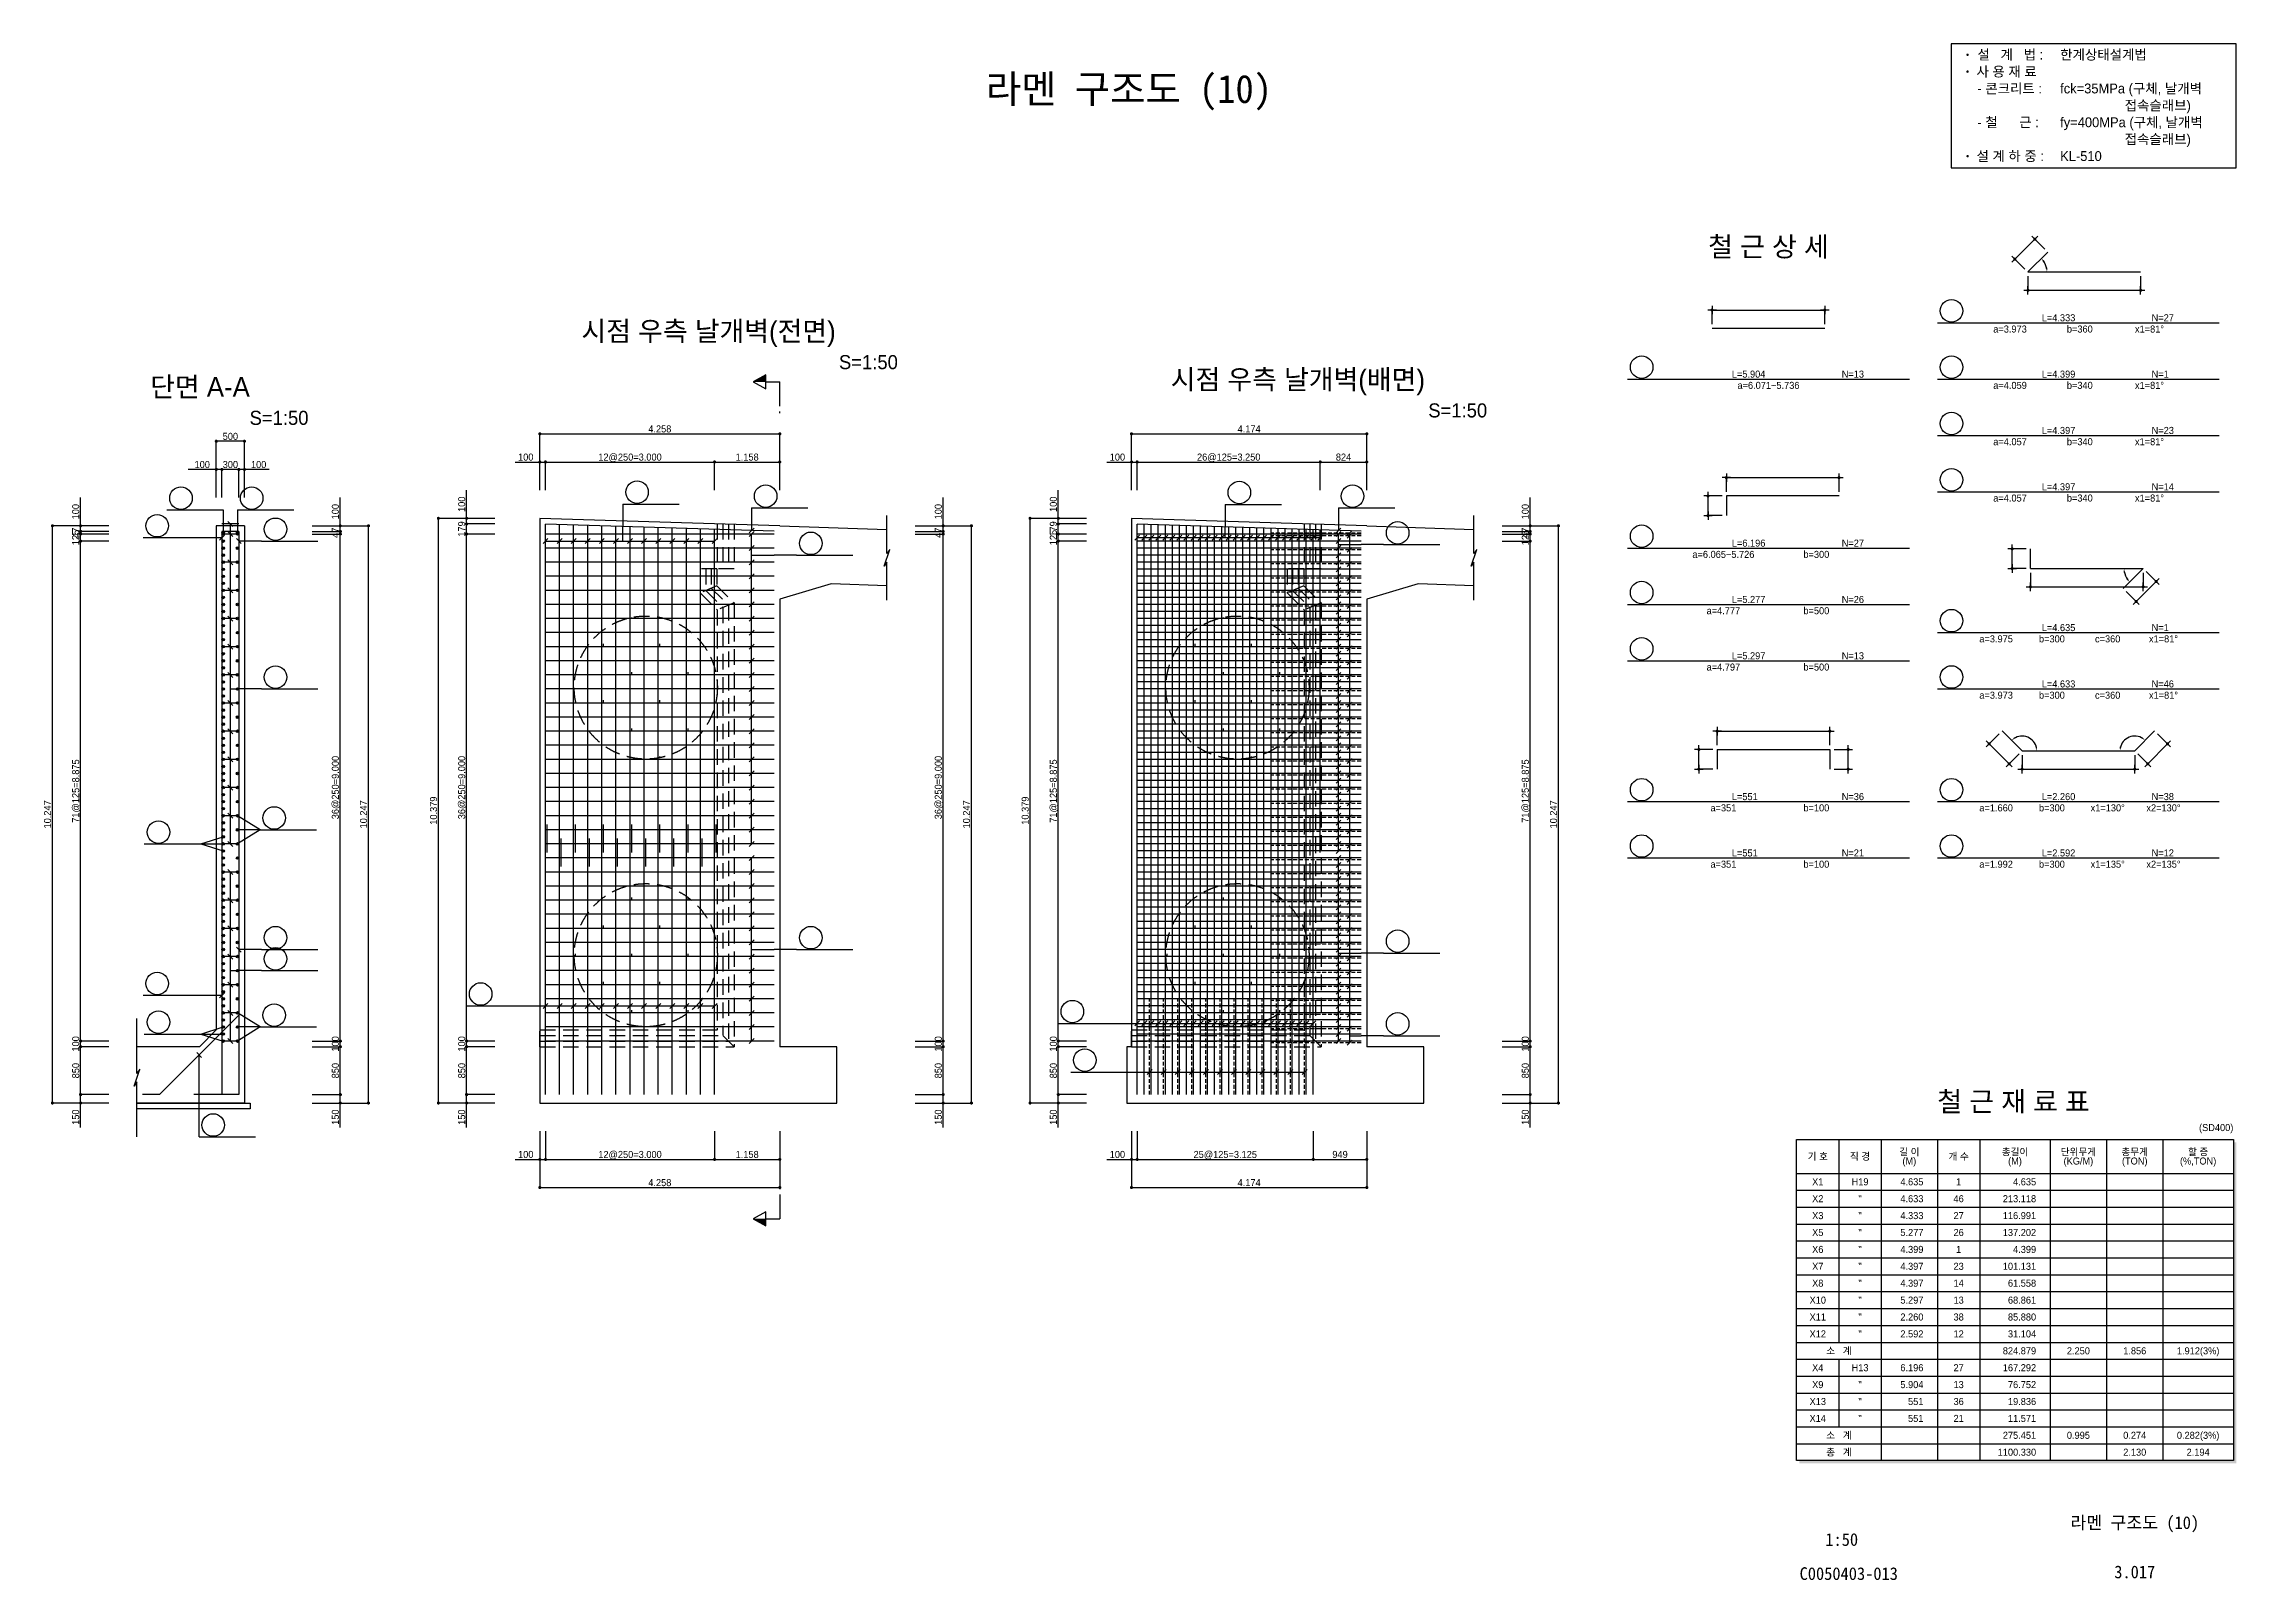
# Model space of a CAD drawing. Extents: x 2629709 to 3675628, y 1179 to 102095.
# Drawn here: x 3402195 to 3441100, y 1179 to 28450 of the extents above; entities that cross this region are included whole.
import ezdxf
from ezdxf.enums import TextEntityAlignment as Align

# ---------------------------------------------------------------- set-up
doc = ezdxf.new("R2010")
doc.units = 0
doc.header["$LTSCALE"] = 550
doc.header["$MEASUREMENT"] = 0
for name, pattern in [('A-DASHD01', [0.75, 0.5, -0.25]), ('A-HIDDN01H', [0.1875, 0.125, -0.0625]), ('CENTER2', [1.125, 0.75, -0.125, 0.125, -0.125])]:
    doc.linetypes.add(name, pattern=pattern)
doc.layers.get('0').update_dxf_attribs({"linetype": 'CONTINUOUS'})
for name, color, linetype in [('CS-CNTL', 1, 'A-DASHD01'), ('CS-CONC-MAJR', 4, 'CONTINUOUS'), ('CS-CONC-MINR', 3, 'A-DASHD01'), ('CS-CUTL', 1, 'CONTINUOUS'), ('CS-DIML', 1, 'CONTINUOUS'), ('CS-DIMS', 1, 'CONTINUOUS'), ('CS-DIMT', 3, 'CONTINUOUS'), ('CS-LEAT', 7, 'CONTINUOUS'), ('CS-MISC', 3, 'CONTINUOUS'), ('CS-NOTE', 3, 'CONTINUOUS'), ('CS-RBAR-EREC', 6, 'CONTINUOUS'), ('CS-RBAR-MAJR', 6, 'CONTINUOUS'), ('CS-RBAR-MINR', 6, 'A-HIDDN01H'), ('CS-SYMB', 3, 'CONTINUOUS'), ('CS-SYMB-LIN3', 1, 'CONTINUOUS'), ('CS-TABL-LIN1', 4, 'CONTINUOUS'), ('CS-TABL-LIN2', 1, 'CONTINUOUS'), ('CS-TABL-TEX2', 3, 'CONTINUOUS'), ('CS-TEXT', 3, 'CONTINUOUS'), ('CZ-TEX1', 6, 'CONTINUOUS'), ('CZ-TEX2', 3, 'CONTINUOUS'), ('TITLE-TEXT', 7, 'CONTINUOUS')]:
    doc.layers.add(name, color=color, linetype=linetype)
doc.styles.add('A_STANDARD', font='Dotum.ttf')
doc.styles.add('TB_TEXT', font='DotumChe.ttf')
doc.styles.add('TEXT_TBLT', font='txt_____.ttf', dxfattribs={"height": 0.125})
doc.styles.add('돋움', font='Dotum.ttf')

msp = doc.modelspace()

# ---------------------------------------------------------------- texts
at = {"layer": 'CS-DIMT', "style": 'A_STANDARD'}
for s, p in [('500', (3405505, 21420)), ('4.258', (3413126, 21552)), ('4.174', (3423584, 21552)), ('100', (3405005, 20920)), ('300', (3405505, 20920)), ('12@250=3.000', (3412597, 21052)), ('1.158', (3414676, 21052)), ('26@125=3.250', (3423222, 21052)), ('824', (3425259, 21052)), ('12@250=3.000', (3412597, 8673)), ('1.158', (3414676, 8673)), ('25@125=3.125', (3423160, 8673)), ('949', (3425197, 8673)), ('4.258', (3413126, 8173)), ('4.174', (3423584, 8173))]:
    msp.add_text(s, height=125, dxfattribs=at).set_placement(p, align=Align.CENTER)
msp.add_text('100', height=125, dxfattribs=at).set_placement((3406143, 20920), align=Align.RIGHT)
for p in [(3410610, 21052), (3421110, 21052), (3410610, 8673), (3421110, 8673)]:
    msp.add_text('100', height=125, dxfattribs=at).set_placement(p)
for s, p in [('100', (3402822, 20145)), ('100', (3407430, 20145)), ('100', (3409672, 20277)), ('100', (3418130, 20145)), ('100', (3420172, 20277)), ('100', (3428547, 20145)), ('47', (3402822, 19772)), ('47', (3407430, 19772)), ('179', (3409672, 19838)), ('47', (3418130, 19772)), ('179', (3420172, 19838)), ('47', (3428547, 19772)), ('125', (3402822, 19686)), ('125', (3420172, 19686)), ('125', (3428547, 19686)), ('71@125=8.875', (3402822, 15186)), ('36@250=9.000', (3407430, 15248)), ('36@250=9.000', (3409672, 15248)), ('36@250=9.000', (3418130, 15248)), ('71@125=8.875', (3420172, 15186)), ('71@125=8.875', (3428547, 15186)), ('10.247', (3402322, 14772)), ('10.247', (3407930, 14772)), ('10.379', (3409172, 14838)), ('10.247', (3418630, 14772)), ('10.379', (3419672, 14838)), ('10.247', (3429047, 14772)), ('100', (3402822, 10698)), ('100', (3407430, 10698)), ('100', (3409672, 10698)), ('100', (3418130, 10698)), ('100', (3420172, 10698)), ('100', (3428547, 10698)), ('850', (3402822, 10223)), ('850', (3407430, 10223)), ('850', (3409672, 10223)), ('850', (3418130, 10223)), ('850', (3420172, 10223)), ('850', (3428547, 10223))]:
    msp.add_text(s, height=125, rotation=90, dxfattribs=at).set_placement(p, align=Align.CENTER)
for p in [(3402822, 9261), (3407430, 9261), (3409672, 9261), (3418130, 9261), (3420172, 9261), (3428547, 9261)]:
    msp.add_text('150', height=125, rotation=90, dxfattribs=at).set_placement(p)
at = {"layer": 'CS-TABL-TEX2', "style": 'A_STANDARD'}
msp.add_text('(SD400)', height=125, dxfattribs=at).set_placement((3441050, 9150), align=Align.RIGHT)
for s, p in [('기 호', (3433675, 8700)), ('직 경', (3434425, 8700)), ('길 이', (3435300, 8781)), ('(M)', (3435300, 8619)), ('개 수', (3436175, 8700)), ('총길이', (3437175, 8781)), ('(M)', (3437175, 8619)), ('단위무게', (3438300, 8781)), ('(KG/M)', (3438300, 8619)), ('총무게', (3439300, 8781)), ('(TON)', (3439300, 8619)), ('(%,TON)', (3440425, 8619)), ('할 증', (3440425, 8781)), ('X1', (3433675, 8250)), ('H19', (3434425, 8250)), ('1', (3436175, 8250)), ('X2', (3433675, 7950)), ('"', (3434425, 7950)), ('46', (3436175, 7950)), ('X3', (3433675, 7650)), ('X5', (3433675, 7350)), ('"', (3434425, 7650)), ('"', (3434425, 7350)), ('27', (3436175, 7650)), ('26', (3436175, 7350)), ('X6', (3433675, 7050)), ('"', (3434425, 7050)), ('1', (3436175, 7050)), ('X7', (3433675, 6750)), ('"', (3434425, 6750)), ('23', (3436175, 6750)), ('X8', (3433675, 6450)), ('"', (3434425, 6450)), ('14', (3436175, 6450)), ('X10', (3433675, 6150)), ('X11', (3433675, 5850)), ('"', (3434425, 6150)), ('"', (3434425, 5850)), ('38', (3436175, 5850)), ('13', (3436175, 6150)), ('X12', (3433675, 5550)), ('"', (3434425, 5550)), ('12', (3436175, 5550)), ('소   계', (3434050, 5250)), ('2.250', (3438300, 5250)), ('1.856', (3439300, 5250)), ('1.912(3%)', (3440425, 5250)), ('X4', (3433675, 4950)), ('X9', (3433675, 4650)), ('H13', (3434425, 4950)), ('"', (3434425, 4650)), ('27', (3436175, 4950)), ('13', (3436175, 4650)), ('X13', (3433675, 4350)), ('"', (3434425, 4350)), ('36', (3436175, 4350)), ('X14', (3433675, 4050)), ('"', (3434425, 4050)), ('21', (3436175, 4050)), ('소   계', (3434050, 3750)), ('총   계', (3434050, 3450)), ('0.995', (3438300, 3750)), ('0.274', (3439300, 3750)), ('2.130', (3439300, 3450)), ('0.282(3%)', (3440425, 3750)), ('2.194', (3440425, 3450))]:
    msp.add_text(s, height=125, dxfattribs=at).set_placement(p, align=Align.MIDDLE_CENTER)
for s, p in [('4.635', (3435550, 8250)), ('4.635', (3437550, 8250)), ('4.633', (3435550, 7950)), ('213.118', (3437550, 7950)), ('4.333', (3435550, 7650)), ('5.277', (3435550, 7350)), ('116.991', (3437550, 7650)), ('137.202', (3437550, 7350)), ('4.399', (3435550, 7050)), ('4.399', (3437550, 7050)), ('4.397', (3435550, 6750)), ('101.131', (3437550, 6750)), ('4.397', (3435550, 6450)), ('61.558', (3437550, 6450)), ('5.297', (3435550, 6150)), ('2.260', (3435550, 5850)), ('85.880', (3437550, 5850)), ('68.861', (3437550, 6150)), ('2.592', (3435550, 5550)), ('31.104', (3437550, 5550)), ('824.879', (3437550, 5250)), ('5.904', (3435550, 4650)), ('6.196', (3435550, 4950)), ('167.292', (3437550, 4950)), ('76.752', (3437550, 4650)), ('551', (3435550, 4350)), ('19.836', (3437550, 4350)), ('551', (3435550, 4050)), ('11.571', (3437550, 4050)), ('1100.330', (3437550, 3450)), ('275.451', (3437550, 3750))]:
    msp.add_text(s, height=125, dxfattribs=at).set_placement(p, align=Align.MIDDLE_RIGHT)
at = {"layer": 'CS-TEXT', "style": 'A_STANDARD'}
for s, p in [('a=3.973', (3437087, 23325)), ('b=360', (3438325, 23325)), ('x1=81°', (3439562, 23325)), ('a=6.071~5.736', (3432800, 22325)), ('a=4.059', (3437087, 22325)), ('b=340', (3438325, 22325)), ('x1=81°', (3439562, 22325)), ('a=4.057', (3437087, 21325)), ('b=340', (3438325, 21325)), ('x1=81°', (3439562, 21325)), ('a=4.057', (3437087, 20325)), ('b=340', (3438325, 20325)), ('x1=81°', (3439562, 20325)), ('b=300', (3433650, 19325)), ('a=6.065~5.726', (3432000, 19325)), ('a=4.777', (3432000, 18325)), ('b=500', (3433650, 18325)), ('a=3.975', (3436840, 17825)), ('b=300', (3437830, 17825)), ('c=360', (3438820, 17825)), ('x1=81°', (3439810, 17825)), ('a=4.797', (3432000, 17325)), ('b=500', (3433650, 17325)), ('a=3.973', (3436840, 16825)), ('b=300', (3437830, 16825)), ('c=360', (3438820, 16825)), ('x1=81°', (3439810, 16825)), ('a=351', (3432000, 14825)), ('b=100', (3433650, 14825)), ('a=1.660', (3436840, 14825)), ('b=300', (3437830, 14825)), ('x1=130°', (3438820, 14825)), ('x2=130°', (3439810, 14825)), ('a=351', (3432000, 13825)), ('b=100', (3433650, 13825)), ('a=1.992', (3436840, 13825)), ('b=300', (3437830, 13825)), ('x1=135°', (3438820, 13825)), ('x2=135°', (3439810, 13825))]:
    msp.add_text(s, height=125, dxfattribs=at).set_placement(p, align=Align.CENTER)
for s, p in [('L=4.333', (3437650, 23525)), ('N=27', (3439600, 23525)), ('L=5.904', (3432150, 22525)), ('N=13', (3434100, 22525)), ('L=4.399', (3437650, 22525)), ('N=1', (3439600, 22525)), ('L=4.397', (3437650, 21525)), ('N=23', (3439600, 21525)), ('L=4.397', (3437650, 20525)), ('N=14', (3439600, 20525)), ('L=6.196', (3432150, 19525)), ('N=27', (3434100, 19525)), ('L=5.277', (3432150, 18525)), ('N=26', (3434100, 18525)), ('L=4.635', (3437650, 18025)), ('N=1', (3439600, 18025)), ('L=5.297', (3432150, 17525)), ('N=13', (3434100, 17525)), ('L=4.633', (3437650, 17025)), ('N=46', (3439600, 17025)), ('L=551', (3432150, 15025)), ('N=36', (3434100, 15025)), ('L=2.260', (3437650, 15025)), ('N=38', (3439600, 15025)), ('L=551', (3432150, 14025)), ('N=21', (3434100, 14025)), ('L=2.592', (3437650, 14025)), ('N=12', (3439600, 14025))]:
    msp.add_text(s, height=125, dxfattribs=at).set_placement(p)
at = {"layer": 'CZ-TEX1', "style": 'A_STANDARD'}
for s, p in [('철 근 상 세', (3432800, 24675)), ('시점 우측 날개벽(전면)', (3413991, 23175)), ('단면 A-A', (3404966, 22186)), ('시점 우측 날개벽(배면)', (3424449, 22318)), ('철 근 재 료 표', (3437150, 9500))]:
    msp.add_text(s, height=350, dxfattribs=at).set_placement(p, align=Align.CENTER)
at = {"layer": 'CZ-TEX2', "style": 'A_STANDARD'}
for p in [(3416305, 22675), (3405846, 21686), (3426763, 21818)]:
    msp.add_text('S=1:50', height=250, dxfattribs=at).set_placement(p)
at = {"layer": 'TITLE-TEXT', "style": 'TB_TEXT'}
for s, height, p in [('라멘 구조도 (10)', 500, (3421450, 27650)), ('라멘 구조도 (10)', 225, (3439300, 2200)), ('1:50', 225, (3434100, 1900)), ('C0050403-013', 225, (3434225, 1295)), ('3.017', 225, (3439300, 1325))]:
    msp.add_text(s, height=height, dxfattribs=at).set_placement(p, align=Align.MIDDLE_CENTER)

# ---------------------------------------------------------------- blocks, each defined once
blk = doc.blocks.new('CXDECDR')
at = {"color": 6}
for p, q in [((0, 0), (0.601318, 0)), ((2.483991, 0), (11.098049, 0)), ((11.098049, 4.986941), (11.098049, 0))]:
    blk.add_line(p, q, dxfattribs=at)
at = {"color": 3}
blk.add_lwpolyline([(11.098049, 9.406796), (8.598049, 4.986941), (13.598049, 4.986941), (11.098049, 9.406796)], dxfattribs=at)
at = {"color": 2}
blk.add_solid([(11.098049, 9.406796), (11.098049, 9.406796), (11.098049, 4.986941), (13.598049, 4.986941)], dxfattribs=at)
at = {"color": 6, "style": 'TEXT_TBLT', "flags": 1}
blk.add_attdef('SMKV', text='', height=2.5, rotation=270, dxfattribs=at).set_placement((11.08062, 14.211395), align=Align.MIDDLE)
blk.add_attdef('SMKH', text='', height=2.5, dxfattribs=at).set_placement((11.08062, 12.348254), align=Align.CENTER)
blk = doc.blocks.new('CXDECDL')
at = {"color": 6}
for p, q in [((-11.098049, 4.986941), (-11.098049, 0)), ((-2.483991, 0), (-11.098049, 0)), ((0, 0), (-0.601318, 0))]:
    blk.add_line(p, q, dxfattribs=at)
at = {"color": 3}
blk.add_lwpolyline([(-11.098049, 9.406796), (-13.598049, 4.986941), (-8.598049, 4.986941), (-11.098049, 9.406796)], dxfattribs=at)
at = {"color": 2}
blk.add_solid([(-11.098049, 9.406796), (-11.098049, 9.406796), (-11.098049, 4.986941), (-13.598049, 4.986941)], dxfattribs=at)
at = {"color": 6, "style": 'TEXT_TBLT', "flags": 1}
blk.add_attdef('SMKV', text='', height=2.5, rotation=270, dxfattribs=at).set_placement((-11.04837, 14.211395), align=Align.MIDDLE)
blk.add_attdef('SMKH', text='', height=2.5, dxfattribs=at).set_placement((-11.04837, 12.348254), align=Align.CENTER)
blk = doc.blocks.new('CXLEATK')
at = {"layer": 'CS-MISC'}
blk.add_line((-0.883885, 0.883882), (0.883882, -0.883882), dxfattribs=at)
blk = doc.blocks.new('CSBNUM1')
at = {"layer": 'CS-SYMB-LIN3'}
blk.add_line((0, 0), (20, 0), dxfattribs=at)
blk.add_circle((5, 4.2), 4, dxfattribs=at)
at = {"layer": 'CS-TEXT', "style": 'A_STANDARD', "flags": 1}
blk.add_attdef('RB_NO', text='', height=2.5, dxfattribs=at).set_placement((5, 4.2), align=Align.MIDDLE)
for tag, p in [('RB_DIA', (11.5, 1.5)), ('RB_LEN', (1.739, -3.958874))]:
    blk.add_attdef(tag, p, '', height=2.5, dxfattribs=at)
blk = doc.blocks.new('CXDIMDT2')
at = {"layer": 'CS-MISC', "const_width": 0.5}
blk.add_lwpolyline([(0.25, 0, 1), (-0.25, 0, 1)], format="xyb", close=True, dxfattribs=at)
blk = doc.blocks.new('CSBSEC1')
at = {"layer": 'CS-RBAR-MAJR', "const_width": 0.45}
blk.add_lwpolyline([(0.225, 0, 1), (-0.225, 0, 1)], format="xyb", close=True, dxfattribs=at)
at = {"layer": 'CS-RBAR-MAJR'}
blk.add_circle((0, 0), 0.45, dxfattribs=at)
blk = doc.blocks.new('CSBSHPE-A00')
at = {"layer": 'CS-DIMS'}
for p, q in [((-20, 8), (-20, 5)), ((20, 8), (20, 5)), ((-18.5, 6.5), (-21.5, 6.5)), ((-20, 1.5), (-20, 6.5)), ((-20, 6.5), (20, 6.5)), ((21.5, 6.5), (18.5, 6.5)), ((20, 1.5), (20, 6.5))]:
    blk.add_line(p, q, dxfattribs=at)
at = {"layer": 'CS-DIMS', "const_width": 0.55}
for points in [[(-19.725, 6.5, 1), (-20.275, 6.5, 1)], [(20.275, 6.5, 1), (19.725, 6.5, 1)]]:
    blk.add_lwpolyline(points, format="xyb", close=True, dxfattribs=at)
at = {"layer": 'CS-RBAR-EREC'}
blk.add_line((-20, 0), (20, 0), dxfattribs=at)
at = {"layer": 'CS-TEXT', "style": 'A_STANDARD', "flags": 1}
blk.add_attdef('A', text='', height=2.5, dxfattribs=at).set_placement((-0.000047, 8.166619), align=Align.CENTER)
blk = doc.blocks.new('CSBNUM1-JEWON')
at = {"layer": 'CS-SYMB-LIN3'}
blk.add_circle((5, 4.2), 4, dxfattribs=at)
at = {"layer": 'CS-TEXT', "style": 'A_STANDARD', "flags": 1}
blk.add_attdef('RB_NO', text='', height=2.5, dxfattribs=at).set_placement((5, 4.2), align=Align.MIDDLE)
for tag, p in [('RB_DIA', (11.5, 1.5)), ('RB_LEN', (1.739, -3.958874))]:
    blk.add_attdef(tag, p, '', height=2.5, dxfattribs=at)
blk = doc.blocks.new('CSBSHPE-B00')
at = {"layer": 'CS-DIMS'}
for p, q in [((-20, 8), (-20, 5)), ((20, 5), (20, 8)), ((-25, 0), (-28, 0)), ((-26.5, -1.5), (-26.5, 1.5)), ((-26.5, -7), (-26.5, 0)), ((-21.5, 0), (-26.5, 0)), ((-18.5, 6.5), (-21.5, 6.5)), ((-20, 1.5), (-20, 6.5)), ((-20, 6.5), (20, 6.5)), ((18.5, 6.5), (21.5, 6.5)), ((20, 1.5), (20, 6.5)), ((-28, -7), (-25, -7)), ((-26.5, -5.5), (-26.5, -8.5)), ((-21.5, -7), (-26.5, -7))]:
    blk.add_line(p, q, dxfattribs=at)
at = {"layer": 'CS-DIMS', "const_width": 0.55}
for points in [[(-26.225, 0, 1), (-26.775, 0, 1)], [(-19.725, 6.5, 1), (-20.275, 6.5, 1)], [(20.275, 6.5, 1), (19.725, 6.5, 1)], [(-26.225, -7, 1), (-26.775, -7, 1)]]:
    blk.add_lwpolyline(points, format="xyb", close=True, dxfattribs=at)
at = {"layer": 'CS-RBAR-EREC'}
for p, q in [((-20, 0), (-20, -7)), ((20, 0), (-20, 0))]:
    blk.add_line(p, q, dxfattribs=at)
at = {"layer": 'CS-TEXT', "style": 'A_STANDARD', "flags": 1}
blk.add_attdef('A', text='', height=2.5, dxfattribs=at).set_placement((0, 8.166667), align=Align.CENTER)
blk.add_attdef('B', text='', height=2.5, rotation=90, dxfattribs=at).set_placement((-28.166667, -3.430843), align=Align.CENTER)
blk = doc.blocks.new('CSBSHPE-D00')
at = {"layer": 'CS-DIMS'}
for p, q in [((-20, 8), (-20, 5)), ((20, 5), (20, 8)), ((-25, 0), (-28, 0)), ((-26.5, -1.5), (-26.5, 1.5)), ((-26.5, -7), (-26.5, 0)), ((-21.5, 0), (-26.5, 0)), ((-18.5, 6.5), (-21.5, 6.5)), ((-20, 1.5), (-20, 6.5)), ((-20, 6.5), (20, 6.5)), ((18.5, 6.5), (21.5, 6.5)), ((20, 1.5), (20, 6.5)), ((21.5, 0), (26.5, 0)), ((25, 0), (28, 0)), ((26.5, -1.5), (26.5, 1.5)), ((26.5, -7), (26.5, 0)), ((-28, -7), (-25, -7)), ((-26.5, -5.5), (-26.5, -8.5)), ((-21.5, -7), (-26.5, -7)), ((21.5, -7), (26.5, -7)), ((25, -7), (28, -7)), ((26.5, -8.5), (26.5, -5.5))]:
    blk.add_line(p, q, dxfattribs=at)
at = {"layer": 'CS-DIMS', "const_width": 0.55}
for points in [[(-26.225, 0, 1), (-26.775, 0, 1)], [(-19.725, 6.5, 1), (-20.275, 6.5, 1)], [(20.275, 6.5, 1), (19.725, 6.5, 1)], [(26.775, 0, 1), (26.225, 0, 1)], [(-26.225, -7, 1), (-26.775, -7, 1)], [(26.775, -7, 1), (26.225, -7, 1)]]:
    blk.add_lwpolyline(points, format="xyb", close=True, dxfattribs=at)
at = {"layer": 'CS-RBAR-EREC'}
for p, q in [((-20, 0), (-20, -7)), ((-20, 0), (20, 0)), ((20, 0), (20, -7))]:
    blk.add_line(p, q, dxfattribs=at)
at = {"layer": 'CS-TEXT', "style": 'A_STANDARD', "flags": 1}
blk.add_attdef('A', text='', height=2.5, dxfattribs=at).set_placement((0, 8.166667), align=Align.CENTER)
for tag, p in [('B', (-28.166667, -3.430843)), ('C', (24.833333, -3.430843))]:
    blk.add_attdef(tag, text='', height=2.5, rotation=90, dxfattribs=at).set_placement(p, align=Align.CENTER)
blk = doc.blocks.new('CSBSHPE-G00')
at = {"layer": 'CS-DIMS'}
for p, q in [((-30.606602, 3.535534), (-32.727922, 1.414214)), ((-30.606602, 1.414214), (-32.727922, 3.535534)), ((-28.131728, 6.010408), (-31.667262, 2.474874)), ((-24.596194, -4.596194), (-31.667262, 2.474874)), ((24.596194, -4.596194), (31.667262, 2.474874)), ((28.131728, 6.010408), (31.667262, 2.474874)), ((30.606602, 1.414214), (32.727922, 3.535534)), ((32.727922, 1.414214), (30.606602, 3.535534)), ((-25.656854, -5.656854), (-23.535534, -3.535534)), ((-25.656854, -3.535534), (-23.535534, -5.656854)), ((-21.06066, -1.06066), (-24.596194, -4.596194)), ((-21.5, -6.5), (-18.5, -6.5)), ((-20, -1.5), (-20, -6.5)), ((-20, -8), (-20, -5)), ((-20, -6.5), (20, -6.5)), ((18.5, -6.5), (21.5, -6.5)), ((20, -1.5), (20, -6.5)), ((20, -8), (20, -5)), ((21.06066, -1.06066), (24.596194, -4.596194)), ((25.656854, -5.656854), (23.535534, -3.535534)), ((23.535534, -5.656854), (25.656854, -3.535534))]:
    blk.add_line(p, q, dxfattribs=at)
for points, const_width in [([(-31.392262, 2.474873, 1), (-31.942262, 2.474873, 1)], 0.55), ([(31.942262, 2.474873, 1), (31.392262, 2.474873, 1)], 0.55), ([(-24.321195, -4.596194, 1), (-24.871193, -4.596194, 1)], 0.549999), ([(-19.725, -6.5, 1), (-20.275, -6.5, 1)], 0.55), ([(20.275, -6.5, 1), (19.725, -6.5, 1)], 0.55), ([(24.871193, -4.596194, 1), (24.321195, -4.596194, 1)], 0.549999)]:
    blk.add_lwpolyline(points, format="xyb", close=True, dxfattribs=dict(at, const_width=const_width))
at = {"layer": 'CS-DIMS', "linetype": 'ByBlock'}
for centre, start, end in [((-20, 0), 10.959545, 124.040455), ((20, 0), 55.959545, 169.040455)]:
    blk.add_arc(centre, 5.235912, start, end, dxfattribs=at)
at = {"layer": 'CS-DIMS'}
for points in [[(-22.386162, 4.464025), (-22.704337, 4.849725), (-23.702349, 3.702349)], [(-14.658472, 1.517019), (-15.156187, 1.469271), (-14.764088, 0)], [(14.658472, 1.517019), (15.156187, 1.469271), (14.764088, 0)], [(22.386162, 4.464025), (22.704337, 4.849725), (23.702349, 3.702349)]]:
    blk.add_solid(points, dxfattribs=at)
at = {"layer": 'CS-RBAR-EREC'}
for p, q in [((-20, 0), (-27.071068, 7.071068)), ((-20, 0), (20, 0)), ((20, 0), (27.071068, 7.071068))]:
    blk.add_line(p, q, dxfattribs=at)
at = {"layer": 'CS-TEXT', "style": 'A_STANDARD', "flags": 1}
for rotation, p in [(315, (-26.904316, 0.06895)), (45, (27.052723, 0.196777))]:
    blk.add_attdef('B', text='', height=2.5, rotation=rotation, dxfattribs=at).set_placement(p, align=Align.CENTER)
for tag, p in [('X1', (-14.694, 4.441667)), ('X2', (13.723, 4.043667)), ('A', (0, -4.833333))]:
    blk.add_attdef(tag, text='', height=2.5, dxfattribs=at).set_placement(p, align=Align.CENTER)
blk = doc.blocks.new('CSBSHPE-B07')
at = {"layer": 'CS-DIMS'}
for p, q in [((-24.596194, 4.596194), (-17.525126, 11.667262)), ((-18.585786, 10.606602), (-16.464466, 12.727922)), ((-16.464466, 10.606602), (-18.585786, 12.727922)), ((-13.989592, 8.131728), (-17.525126, 11.667262)), ((-23.535534, 5.656854), (-25.656854, 3.535534)), ((-25.656854, 5.656854), (-23.535534, 3.535534)), ((-21.06066, 1.06066), (-24.596194, 4.596194)), ((-21.5, -6.5), (-18.5, -6.5)), ((-20, -1.5), (-20, -6.5)), ((-20, -8), (-20, -5)), ((-20, -6.5), (20, -6.5)), ((18.5, -6.5), (21.5, -6.5)), ((20, -1.5), (20, -6.5)), ((20, -8), (20, -5))]:
    blk.add_line(p, q, dxfattribs=at)
for points, const_width in [([(-17.250127, 11.667262, 1), (-17.800126, 11.667262, 1)], 0.55), ([(-24.321195, 4.596194, 1), (-24.871193, 4.596194, 1)], 0.549999), ([(-19.725, -6.5, 1), (-20.275, -6.5, 1)], 0.55), ([(20.275, -6.5, 1), (19.725, -6.5, 1)], 0.55)]:
    blk.add_lwpolyline(points, format="xyb", close=True, dxfattribs=dict(at, const_width=const_width))
at = {"layer": 'CS-DIMS', "linetype": 'ByBlock'}
blk.add_arc((-20, 0), 6.788767, 8.447441, 36.552559, dxfattribs=at)
at = {"layer": 'CS-DIMS'}
for points in [[(-14.409272, 3.501208), (-14.03064, 3.827762), (-15.199617, 4.800383)], [(-13.072389, 1.514339), (-13.571031, 1.477513), (-13.211233, 0)]]:
    blk.add_solid(points, dxfattribs=at)
at = {"layer": 'CS-RBAR-EREC'}
for q in [(-12.928932, 7.071068), (20, 0)]:
    blk.add_line((-20, 0), q, dxfattribs=at)
at = {"layer": 'CS-TEXT', "style": 'A_STANDARD', "flags": 1}
blk.add_attdef('B', text='', height=2.5, rotation=45, dxfattribs=at).set_placement((-22.19027, 9.35914), align=Align.CENTER)
for tag, p in [('X1', (-11.74727, 1.575416)), ('A', (0, -4.833333))]:
    blk.add_attdef(tag, text='', height=2.5, dxfattribs=at).set_placement(p, align=Align.CENTER)
blk = doc.blocks.new('CSBSHPE-G42')
at = {"layer": 'CS-DIMS'}
for p, q in [((-26.5, 5.5), (-26.5, 8.5)), ((-25, 7), (-28, 7)), ((-28, 0), (-25, 0)), ((-26.5, 0), (-26.5, 7)), ((-21.5, 7), (-26.5, 7)), ((-26.5, 1.5), (-26.5, -1.5)), ((-21.5, 0), (-26.5, 0)), ((-21.5, -6.5), (-18.5, -6.5)), ((-20, -1.5), (-20, -6.5)), ((-20, -8), (-20, -5)), ((-20, -6.5), (20, -6.5)), ((17.525126, -11.667262), (24.596194, -4.596194)), ((18.5, -6.5), (21.5, -6.5)), ((20, -1.5), (20, -6.5)), ((20, -8), (20, -5)), ((21.06066, -1.06066), (24.596194, -4.596194)), ((23.535534, -5.656854), (25.656854, -3.535534)), ((25.656854, -5.656854), (23.535534, -3.535534)), ((13.989592, -8.131728), (17.525126, -11.667262)), ((18.585786, -10.606602), (16.464466, -12.727922)), ((16.464466, -10.606602), (18.585786, -12.727922))]:
    blk.add_line(p, q, dxfattribs=at)
for points, const_width in [([(-26.225, 7, 1), (-26.775, 7, 1)], 0.55), ([(-26.225, 0, 1), (-26.775, 0, 1)], 0.55), ([(-19.725, -6.5, 1), (-20.275, -6.5, 1)], 0.55), ([(20.275, -6.5, 1), (19.725, -6.5, 1)], 0.55), ([(24.871194, -4.596195, 1), (24.321194, -4.596195, 1)], 0.55), ([(17.800125, -11.667262, 1), (17.250127, -11.667262, 1)], 0.549999)]:
    blk.add_lwpolyline(points, format="xyb", close=True, dxfattribs=dict(at, const_width=const_width))
at = {"layer": 'CS-DIMS', "linetype": 'ByBlock'}
blk.add_arc((20, 0), 6.788767, 188.447441, 216.552559, dxfattribs=at)
at = {"layer": 'CS-DIMS'}
for points in [[(13.57103, -1.477514), (13.072389, -1.514338), (13.211233, 0)], [(14.03064, -3.827761), (14.409273, -3.501208), (15.199617, -4.800383)]]:
    blk.add_solid(points, dxfattribs=at)
at = {"layer": 'CS-RBAR-EREC'}
for p, q in [((-20, 0), (-20, 7)), ((-20, 0), (20, 0)), ((20, 0), (12.928932, -7.071068))]:
    blk.add_line(p, q, dxfattribs=at)
at = {"layer": 'CS-TEXT', "style": 'A_STANDARD', "flags": 1}
for tag, rotation, p in [('B', 90, (-28.166667, 3.569157)), ('C', 225, (22.19027, -9.359141))]:
    blk.add_attdef(tag, text='', height=2.5, rotation=rotation, dxfattribs=at).set_placement(p, align=Align.CENTER)
for tag, p in [('A', (0, -4.833333)), ('X1', (10.387827, -4.57599))]:
    blk.add_attdef(tag, text='', height=2.5, dxfattribs=at).set_placement(p, align=Align.CENTER)
blk = doc.blocks.new('A$Cc22b2ba3')
at = {"layer": 'CS-LEAT', "linetype": 'ByBlock'}
blk.add_lwpolyline([(-10615, -4900), (-500, -4900), (-500, -500), (-10615, -500)], close=True, dxfattribs=at)
at = {"layer": 'CS-NOTE', "linetype": 'ByBlock', "const_width": 43.7}
for points in [[(-10054, -887, 1), (-10011, -887, 1)], [(-10054, -1487, 1), (-10011, -1487, 1)], [(-10054, -4487, 1), (-10011, -4487, 1)]]:
    blk.add_lwpolyline(points, format="xyb", close=True, dxfattribs=at)
at = {"layer": 'CS-NOTE', "linetype": 'ByBlock', "style": '돋움'}
for s, p in [('설   계   법 : ', (-9684, -1060)), ('한계상태설계법', (-6747, -1060)), ('사 용 재 료', (-9716, -1660)), ('- 콘크리트 :', (-9684, -2260)), ('fck=35MPa (구체, 날개벽', (-6747, -2260)), ('- 철      근 :', (-9684, -3460)), ('fy=400MPa (구체, 날개벽', (-6747, -3460)), ('                  접속슬래브)', (-6747, -2860)), ('                  접속슬래브)', (-6747, -4060)), ('설 계 하 중 :', (-9716, -4660)), ('KL-510', (-6747, -4660))]:
    blk.add_text(s, height=350, dxfattribs=at).set_placement(p)

# ---------------------------------------------------------------- linework, layer by layer
at = {"layer": 'CS-CNTL'}
msp.add_circle((3412877, 17023), 1270, dxfattribs=at)
at = {"layer": 'CS-CNTL', "linetype": 'A-DASHD01'}
for centre in [(3423377, 17023), (3412877, 12273), (3423377, 12273)]:
    msp.add_circle(centre, 1270, dxfattribs=at)
at = {"layer": 'CS-CONC-MAJR'}
for p, q in [((3405755, 19895), (3405255, 19895)), ((3405255, 19895), (3405255, 10948)), ((3405755, 19895), (3405755, 9648)), ((3415255, 19895), (3410997, 20027)), ((3410997, 20027), (3410997, 10648)), ((3415255, 19895), (3417155, 19826)), ((3425672, 19895), (3421497, 20027)), ((3421497, 20027), (3421497, 10648)), ((3425672, 19895), (3427572, 19826)), ((3416167, 18862), (3415255, 18595)), ((3417155, 18826), (3416167, 18862)), ((3426584, 18862), (3425672, 18595)), ((3427572, 18826), (3426584, 18862)), ((3415255, 18595), (3415255, 10648)), ((3425672, 18595), (3425672, 10648)), ((3405255, 10948), (3404955, 10648)), ((3404955, 10648), (3403847, 10648)), ((3410997, 10648), (3410997, 10648)), ((3410997, 10648), (3410997, 9648)), ((3416269, 10648), (3415255, 10648)), ((3416269, 9648), (3416269, 10648)), ((3421497, 10648), (3421413, 10648)), ((3421413, 10648), (3421413, 9648)), ((3426685, 10648), (3425672, 10648)), ((3426685, 9648), (3426685, 10648)), ((3405755, 9648), (3403847, 9648)), ((3403847, 9648), (3405855, 9648)), ((3405855, 9548), (3403847, 9548)), ((3405855, 9648), (3405855, 9548)), ((3410997, 9648), (3416269, 9648)), ((3421413, 9648), (3426685, 9648))]:
    msp.add_line(p, q, dxfattribs=at)
at = {"layer": 'CS-CONC-MINR'}
for p, q in [((3414144, 19928), (3414144, 19128)), ((3414244, 19928), (3414244, 19128)), ((3414344, 19928), (3414344, 19128)), ((3414444, 19928), (3414444, 19128)), ((3424560, 19928), (3424560, 19128)), ((3424660, 19928), (3424660, 19128)), ((3424760, 19928), (3424760, 19128)), ((3413840, 19128), (3413840, 18702)), ((3414140, 19128), (3413840, 19128)), ((3413940, 19128), (3413940, 18744)), ((3414040, 19128), (3414040, 18786)), ((3414444, 19128), (3414140, 19128)), ((3414140, 19128), (3414140, 18828)), ((3424256, 19128), (3424256, 18702)), ((3424556, 19128), (3424256, 19128)), ((3424356, 19128), (3424356, 18744)), ((3424456, 19128), (3424456, 18786)), ((3424860, 19128), (3424556, 19128)), ((3424556, 19128), (3424556, 18828)), ((3414140, 18828), (3413840, 18702)), ((3413840, 18702), (3414144, 18402)), ((3413940, 18744), (3414244, 18444)), ((3414040, 18786), (3414344, 18486)), ((3414140, 18828), (3414444, 18528)), ((3424556, 18828), (3424256, 18702)), ((3424256, 18702), (3424560, 18402)), ((3424356, 18744), (3424660, 18444)), ((3424456, 18786), (3424760, 18486)), ((3424556, 18828), (3424860, 18528)), ((3414444, 18528), (3414144, 18402)), ((3414144, 18402), (3414144, 10948)), ((3414244, 18444), (3414244, 10848)), ((3414344, 18486), (3414344, 10748)), ((3414444, 18528), (3414444, 10648)), ((3424860, 18528), (3424560, 18402)), ((3424560, 18402), (3424560, 10948)), ((3424660, 18444), (3424660, 10848)), ((3424760, 18486), (3424760, 10748)), ((3424860, 18528), (3424860, 10648)), ((3410997, 10948), (3414144, 10948)), ((3410997, 10648), (3410997, 10948)), ((3414444, 10648), (3414144, 10948)), ((3421497, 10948), (3424560, 10948)), ((3421497, 10648), (3421497, 10948)), ((3424860, 10648), (3424560, 10948)), ((3410997, 10848), (3414244, 10848)), ((3410997, 10748), (3414344, 10748)), ((3410997, 10648), (3414444, 10648)), ((3421497, 10848), (3424660, 10848)), ((3421497, 10748), (3424760, 10748)), ((3421497, 10648), (3424860, 10648))]:
    msp.add_line(p, q, dxfattribs=at)
at = {"layer": 'CS-CONC-MINR', "linetype": 'A-DASHD01'}
msp.add_line((3424860, 19928), (3424860, 19128), dxfattribs=at)
at = {"layer": 'CS-CUTL'}
for p, q in [((3417155, 19401), (3417155, 20076)), ((3427572, 19401), (3427572, 20076)), ((3417105, 19176), (3417205, 19476)), ((3417205, 19476), (3417155, 19401)), ((3427522, 19176), (3427622, 19476)), ((3427622, 19476), (3427572, 19401)), ((3417155, 19251), (3417105, 19176)), ((3417155, 18576), (3417155, 19251)), ((3427572, 19251), (3427522, 19176)), ((3427572, 18576), (3427572, 19251)), ((3403847, 10173), (3403847, 11148)), ((3403797, 9948), (3403897, 10248)), ((3403897, 10248), (3403847, 10173)), ((3403847, 10023), (3403797, 9948)), ((3403847, 9048), (3403847, 10023))]:
    msp.add_line(p, q, dxfattribs=at)
at = {"layer": 'CS-DIML'}
for p, q in [((3435800, 23500), (3440800, 23500)), ((3430300, 22500), (3435300, 22500)), ((3435800, 22500), (3440800, 22500)), ((3405255, 20895), (3405255, 21420)), ((3405755, 20895), (3405755, 21420)), ((3410997, 21027), (3410997, 21552)), ((3410997, 21527), (3415255, 21527)), ((3415255, 21027), (3415255, 21552)), ((3421497, 21027), (3421497, 21552)), ((3421497, 21527), (3425672, 21527)), ((3425672, 21027), (3425672, 21552)), ((3435800, 21500), (3440800, 21500)), ((3405755, 21395), (3405255, 21395)), ((3410560, 21027), (3410997, 21027)), ((3410997, 20527), (3410997, 21052)), ((3410997, 21027), (3411097, 21027)), ((3411097, 20527), (3411097, 21052)), ((3411097, 21027), (3414097, 21027)), ((3414097, 20527), (3414097, 21052)), ((3414097, 21027), (3415255, 21027)), ((3415255, 20527), (3415255, 21052)), ((3421060, 21027), (3421497, 21027)), ((3421497, 20527), (3421497, 21052)), ((3421497, 21027), (3421597, 21027)), ((3421597, 20527), (3421597, 21052)), ((3421597, 21027), (3424847, 21027)), ((3424847, 20527), (3424847, 21052)), ((3424847, 21027), (3425672, 21027)), ((3425672, 20527), (3425672, 21052)), ((3405255, 20895), (3404755, 20895)), ((3405255, 20395), (3405255, 20920)), ((3405355, 20895), (3405255, 20895)), ((3405355, 20395), (3405355, 20920)), ((3405655, 20895), (3405355, 20895)), ((3405655, 20395), (3405655, 20920)), ((3405755, 20895), (3405655, 20895)), ((3405755, 20395), (3405755, 20920)), ((3406193, 20895), (3405755, 20895)), ((3402847, 19895), (3402847, 20395)), ((3407455, 19895), (3407455, 20395)), ((3409697, 20027), (3409697, 20527)), ((3412472, 20281), (3412472, 19881)), ((3418155, 19895), (3418155, 20395)), ((3420197, 20027), (3420197, 20527)), ((3423160, 20275), (3423160, 19875)), ((3428572, 19895), (3428572, 20395)), ((3435800, 20500), (3440800, 20500)), ((3402847, 19895), (3402322, 19895)), ((3402347, 9648), (3402347, 19895)), ((3403347, 19895), (3402822, 19895)), ((3402847, 19795), (3402847, 19895)), ((3405378, 20176), (3405378, 19776)), ((3405505, 14248), (3405505, 19927)), ((3405633, 20176), (3405633, 19776)), ((3406955, 19895), (3407480, 19895)), ((3407455, 19795), (3407455, 19895)), ((3407455, 19895), (3407980, 19895)), ((3407955, 9648), (3407955, 19895)), ((3409697, 20027), (3409172, 20027)), ((3409197, 9648), (3409197, 20027)), ((3410197, 20027), (3409672, 20027)), ((3410197, 19927), (3409672, 19927)), ((3409697, 19927), (3409697, 20027)), ((3409697, 19748), (3409697, 19927)), ((3412472, 19623), (3412472, 19881)), ((3414754, 20211), (3414754, 19811)), ((3417655, 19895), (3418180, 19895)), ((3418155, 19795), (3418155, 19895)), ((3418155, 19895), (3418680, 19895)), ((3418655, 9648), (3418655, 19895)), ((3420197, 20027), (3419672, 20027)), ((3419697, 9648), (3419697, 20027)), ((3420697, 20027), (3420172, 20027)), ((3420697, 19927), (3420172, 19927)), ((3420197, 19927), (3420197, 20027)), ((3420197, 19748), (3420197, 19927)), ((3423160, 19686), (3423160, 19875)), ((3425170, 20211), (3425170, 19811)), ((3428072, 19895), (3428597, 19895)), ((3428572, 19795), (3428572, 19895)), ((3428572, 19895), (3429097, 19895)), ((3429072, 9648), (3429072, 19895)), ((3403347, 19795), (3402822, 19795)), ((3403347, 19748), (3402822, 19748)), ((3403347, 19623), (3402822, 19623)), ((3402847, 19748), (3402847, 19795)), ((3402847, 19623), (3402847, 19748)), ((3402847, 10748), (3402847, 19623)), ((3404955, 19686), (3405355, 19686)), ((3406055, 19623), (3405655, 19623)), ((3406955, 19795), (3407480, 19795)), ((3406955, 19748), (3407480, 19748)), ((3407455, 19748), (3407455, 19795)), ((3407455, 10748), (3407455, 19748)), ((3410197, 19748), (3409672, 19748)), ((3409697, 10748), (3409697, 19748)), ((3411097, 19623), (3414097, 19623)), ((3414754, 14248), (3414754, 19748)), ((3417655, 19795), (3418180, 19795)), ((3417655, 19748), (3418180, 19748)), ((3418155, 19748), (3418155, 19795)), ((3418155, 10748), (3418155, 19748)), ((3420697, 19748), (3420172, 19748)), ((3420697, 19623), (3420172, 19623)), ((3420197, 19623), (3420197, 19748)), ((3420197, 10748), (3420197, 19623)), ((3421597, 19686), (3424847, 19686)), ((3425170, 14123), (3425170, 19748)), ((3425170, 19561), (3425570, 19561)), ((3425370, 10718), (3425370, 19765)), ((3425970, 19561), (3425570, 19561)), ((3428072, 19795), (3428597, 19795)), ((3428072, 19748), (3428597, 19748)), ((3428072, 19623), (3428597, 19623)), ((3428572, 19748), (3428572, 19795)), ((3428572, 19623), (3428572, 19748)), ((3428572, 10748), (3428572, 19623)), ((3430300, 19500), (3435300, 19500)), ((3414754, 19373), (3415154, 19373)), ((3415554, 19373), (3415154, 19373)), ((3430300, 18500), (3435300, 18500)), ((3435800, 18000), (3440800, 18000)), ((3430300, 17500), (3435300, 17500)), ((3405505, 16998), (3405655, 16998)), ((3406055, 16998), (3405655, 16998)), ((3435800, 17000), (3440800, 17000)), ((3430300, 15000), (3435300, 15000)), ((3435800, 15000), (3440800, 15000)), ((3406033, 14498), (3405633, 14748)), ((3406033, 14498), (3405633, 14498)), ((3406033, 14498), (3405633, 14248)), ((3404978, 14248), (3405378, 14373)), ((3404978, 14248), (3405378, 14248)), ((3404978, 14248), (3405378, 14123)), ((3405505, 10748), (3405505, 13748)), ((3414754, 10748), (3414754, 13998)), ((3425170, 10748), (3425170, 13998)), ((3430300, 14000), (3435300, 14000)), ((3435800, 14000), (3440800, 14000)), ((3406055, 12373), (3405655, 12373)), ((3414754, 12373), (3415154, 12373)), ((3415554, 12373), (3415154, 12373)), ((3425170, 12311), (3425570, 12311)), ((3425970, 12311), (3425570, 12311)), ((3405505, 11998), (3405655, 11998)), ((3406055, 11998), (3405655, 11998)), ((3404955, 11561), (3405355, 11561)), ((3410697, 11373), (3411097, 11373)), ((3411097, 11373), (3414097, 11373)), ((3411097, 11373), (3414097, 11373)), ((3404978, 10873), (3405378, 10998)), ((3406033, 10998), (3405633, 11248)), ((3406033, 10998), (3405633, 10998)), ((3406033, 10998), (3405633, 10748)), ((3421197, 11061), (3421597, 11061)), ((3421597, 11061), (3424722, 11061)), ((3421597, 11061), (3424722, 11061)), ((3403347, 10748), (3402822, 10748)), ((3403347, 10648), (3402822, 10648)), ((3402847, 10648), (3402847, 10748)), ((3402847, 9798), (3402847, 10648)), ((3404978, 10873), (3405378, 10873)), ((3404978, 10873), (3405378, 10748)), ((3406955, 10748), (3407480, 10748)), ((3406955, 10648), (3407480, 10648)), ((3407455, 10648), (3407455, 10748)), ((3407455, 9798), (3407455, 10648)), ((3410197, 10748), (3409672, 10748)), ((3410197, 10648), (3409672, 10648)), ((3409697, 10648), (3409697, 10748)), ((3409697, 9798), (3409697, 10648)), ((3417655, 10748), (3418180, 10748)), ((3417655, 10648), (3418180, 10648)), ((3418155, 10648), (3418155, 10748)), ((3418155, 9798), (3418155, 10648)), ((3420697, 10748), (3420172, 10748)), ((3420697, 10648), (3420172, 10648)), ((3420197, 10648), (3420197, 10748)), ((3420197, 9798), (3420197, 10648)), ((3425370, 10843), (3425570, 10843)), ((3425970, 10843), (3425570, 10843)), ((3428072, 10748), (3428597, 10748)), ((3428072, 10648), (3428597, 10648)), ((3428572, 10648), (3428572, 10748)), ((3428572, 9798), (3428572, 10648)), ((3404951, 9048), (3404951, 10502)), ((3421417, 10198), (3421817, 10198)), ((3421817, 10198), (3424567, 10198)), ((3403347, 9798), (3402822, 9798)), ((3402847, 9648), (3402847, 9798)), ((3406955, 9798), (3407480, 9798)), ((3407455, 9648), (3407455, 9798)), ((3410197, 9798), (3409672, 9798)), ((3409697, 9648), (3409697, 9798)), ((3417655, 9798), (3418180, 9798)), ((3418155, 9648), (3418155, 9798)), ((3420697, 9798), (3420172, 9798)), ((3420197, 9648), (3420197, 9798)), ((3428072, 9798), (3428597, 9798)), ((3428572, 9648), (3428572, 9798)), ((3402847, 9648), (3402322, 9648)), ((3403347, 9648), (3402822, 9648)), ((3402847, 9211), (3402847, 9648)), ((3406955, 9648), (3407480, 9648)), ((3407455, 9211), (3407455, 9648)), ((3407455, 9648), (3407980, 9648)), ((3409697, 9648), (3409172, 9648)), ((3410197, 9648), (3409672, 9648)), ((3409697, 9211), (3409697, 9648)), ((3417655, 9648), (3418180, 9648)), ((3418155, 9211), (3418155, 9648)), ((3418155, 9648), (3418680, 9648)), ((3420197, 9648), (3419672, 9648)), ((3420697, 9648), (3420172, 9648)), ((3420197, 9211), (3420197, 9648)), ((3428072, 9648), (3428597, 9648)), ((3428572, 9211), (3428572, 9648)), ((3428572, 9648), (3429097, 9648)), ((3410997, 9148), (3410997, 8623)), ((3411097, 9148), (3411097, 8623)), ((3414097, 9148), (3414097, 8623)), ((3415255, 9148), (3415255, 8623)), ((3421497, 9148), (3421497, 8623)), ((3421597, 9148), (3421597, 8623)), ((3424722, 9148), (3424722, 8623)), ((3425672, 9148), (3425672, 8623)), ((3410560, 8648), (3410997, 8648)), ((3410997, 8648), (3411097, 8648)), ((3410997, 8648), (3410997, 8123)), ((3411097, 8648), (3414097, 8648)), ((3414097, 8648), (3415255, 8648)), ((3415255, 8648), (3415255, 8123)), ((3421060, 8648), (3421497, 8648)), ((3421497, 8648), (3421597, 8648)), ((3421497, 8648), (3421497, 8123)), ((3421597, 8648), (3424722, 8648)), ((3424722, 8648), (3425672, 8648)), ((3425672, 8648), (3425672, 8123)), ((3410997, 8148), (3415255, 8148)), ((3421497, 8148), (3425672, 8148))]:
    msp.add_line(p, q, dxfattribs=at)
at = {"layer": 'CS-RBAR-MAJR', "linetype": 'CENTER2'}
for p, q in [((3405655, 19927), (3405355, 19927)), ((3405655, 19248), (3405355, 19248)), ((3405655, 18248), (3405355, 18248)), ((3405655, 17248), (3405355, 17248)), ((3405655, 16248), (3405355, 16248)), ((3405655, 15248), (3405355, 15248)), ((3405655, 14248), (3405355, 14248)), ((3405655, 13248), (3405355, 13248)), ((3405655, 12248), (3405355, 12248)), ((3405655, 11248), (3405355, 11248))]:
    msp.add_line(p, q, dxfattribs=at)
at = {"layer": 'CS-RBAR-MAJR'}
for p, q in [((3411097, 14095), (3411097, 19924)), ((3415154, 19798), (3411097, 19924)), ((3411347, 13845), (3411347, 19916)), ((3411597, 14095), (3411597, 19908)), ((3411847, 13845), (3411847, 19901)), ((3412097, 14095), (3412097, 19893)), ((3412347, 13845), (3412347, 19885)), ((3412597, 14095), (3412597, 19877)), ((3412847, 13845), (3412847, 19870)), ((3413097, 14095), (3413097, 19862)), ((3413347, 13845), (3413347, 19854)), ((3413597, 14095), (3413597, 19846)), ((3421597, 14095), (3421597, 19924)), ((3425570, 19798), (3421597, 19924)), ((3421722, 13855), (3421722, 19920)), ((3421847, 14095), (3421847, 19916)), ((3421972, 13855), (3421972, 19912)), ((3422097, 14095), (3422097, 19908)), ((3422222, 13855), (3422222, 19904)), ((3422347, 14095), (3422347, 19900)), ((3422472, 13855), (3422472, 19896)), ((3422597, 14095), (3422597, 19892)), ((3422722, 13855), (3422722, 19888)), ((3422847, 14095), (3422847, 19884)), ((3422972, 13855), (3422972, 19880)), ((3423097, 14095), (3423097, 19876)), ((3423222, 13855), (3423222, 19873)), ((3423347, 14095), (3423347, 19869)), ((3423472, 13855), (3423472, 19865)), ((3423597, 14095), (3423597, 19861)), ((3423722, 13855), (3423722, 19857)), ((3423847, 14095), (3423847, 19853)), ((3423972, 13855), (3423972, 19849)), ((3424097, 14095), (3424097, 19845)), ((3405655, 19795), (3405355, 19795)), ((3405355, 19795), (3405355, 9798)), ((3405655, 19748), (3405355, 19748)), ((3405655, 19795), (3405655, 9798)), ((3415154, 19748), (3411097, 19748)), ((3415154, 19498), (3411097, 19498)), ((3413847, 13845), (3413847, 19839)), ((3414097, 14095), (3414097, 19831)), ((3425570, 19748), (3421597, 19748)), ((3425570, 19623), (3421597, 19623)), ((3425570, 19498), (3421597, 19498)), ((3424222, 13855), (3424222, 19841)), ((3424347, 14095), (3424347, 19837)), ((3424472, 13855), (3424472, 19833)), ((3424597, 14095), (3424597, 19829)), ((3424722, 13855), (3424722, 19825)), ((3424847, 14095), (3424847, 19821)), ((3415154, 19248), (3411097, 19248)), ((3425570, 19373), (3421597, 19373)), ((3425570, 19248), (3421597, 19248)), ((3425570, 19123), (3421597, 19123)), ((3405655, 18748), (3405355, 18748)), ((3415154, 18998), (3411097, 18998)), ((3415154, 18748), (3411097, 18748)), ((3425570, 18998), (3421597, 18998)), ((3425570, 18873), (3421597, 18873)), ((3425570, 18748), (3421597, 18748)), ((3415154, 18498), (3411097, 18498)), ((3425570, 18623), (3421597, 18623)), ((3425570, 18498), (3421597, 18498)), ((3425570, 18373), (3421597, 18373)), ((3415154, 18248), (3411097, 18248)), ((3415154, 17998), (3411097, 17998)), ((3412627, 18248), (3412627, 18268)), ((3425570, 18248), (3421597, 18248)), ((3425570, 18123), (3421597, 18123)), ((3425570, 17998), (3421597, 17998)), ((3423127, 18248), (3423127, 18268)), ((3405655, 17748), (3405355, 17748)), ((3415154, 17748), (3411097, 17748)), ((3412127, 17748), (3412127, 17798)), ((3413127, 17748), (3413127, 17798)), ((3425570, 17873), (3421597, 17873)), ((3425570, 17748), (3421597, 17748)), ((3425570, 17623), (3421597, 17623)), ((3422627, 17748), (3422627, 17798)), ((3423627, 17748), (3423627, 17798)), ((3415154, 17498), (3411097, 17498)), ((3415154, 17248), (3411097, 17248)), ((3412627, 17248), (3412627, 17298)), ((3413627, 17248), (3413627, 17298)), ((3425570, 17498), (3421597, 17498)), ((3425570, 17373), (3421597, 17373)), ((3425570, 17248), (3421597, 17248)), ((3425570, 17123), (3421597, 17123)), ((3423127, 17248), (3423127, 17298)), ((3424127, 17248), (3424127, 17298)), ((3405655, 16748), (3405355, 16748)), ((3415154, 16998), (3411097, 16998)), ((3415154, 16748), (3411097, 16748)), ((3412127, 16748), (3412127, 16798)), ((3413127, 16748), (3413127, 16798)), ((3425570, 16998), (3421597, 16998)), ((3425570, 16873), (3421597, 16873)), ((3425570, 16748), (3421597, 16748)), ((3422627, 16748), (3422627, 16798)), ((3423627, 16748), (3423627, 16798)), ((3415154, 16498), (3411097, 16498)), ((3425570, 16623), (3421597, 16623)), ((3425570, 16498), (3421597, 16498)), ((3425570, 16373), (3421597, 16373)), ((3415154, 16248), (3411097, 16248)), ((3415154, 15998), (3411097, 15998)), ((3412627, 16248), (3412627, 16298)), ((3413627, 16248), (3413627, 16298)), ((3425570, 16248), (3421597, 16248)), ((3425570, 16123), (3421597, 16123)), ((3425570, 15998), (3421597, 15998)), ((3423127, 16248), (3423127, 16298)), ((3424127, 16248), (3424127, 16298)), ((3405655, 15748), (3405355, 15748)), ((3415154, 15748), (3411097, 15748)), ((3413127, 15778), (3413127, 15798)), ((3425570, 15873), (3421597, 15873)), ((3425570, 15748), (3421597, 15748)), ((3425570, 15623), (3421597, 15623)), ((3423627, 15778), (3423627, 15798)), ((3415154, 15498), (3411097, 15498)), ((3415154, 15248), (3411097, 15248)), ((3425570, 15498), (3421597, 15498)), ((3425570, 15373), (3421597, 15373)), ((3425570, 15248), (3421597, 15248)), ((3415154, 14998), (3411097, 14998)), ((3425570, 15123), (3421597, 15123)), ((3425570, 14998), (3421597, 14998)), ((3425570, 14873), (3421597, 14873)), ((3405655, 14748), (3405355, 14748)), ((3415154, 14748), (3411097, 14748)), ((3415154, 14498), (3411097, 14498)), ((3411127, 14095), (3411127, 14595)), ((3411627, 14095), (3411627, 14595)), ((3412127, 14095), (3412127, 14595)), ((3412627, 14095), (3412627, 14595)), ((3413127, 14095), (3413127, 14595)), ((3413627, 14095), (3413627, 14595)), ((3414127, 14095), (3414127, 14595)), ((3425570, 14748), (3421597, 14748)), ((3425570, 14623), (3421597, 14623)), ((3425570, 14498), (3421597, 14498)), ((3415154, 14248), (3411097, 14248)), ((3411377, 13845), (3411377, 14345)), ((3411877, 13845), (3411877, 14345)), ((3412377, 13845), (3412377, 14345)), ((3412877, 13845), (3412877, 14345)), ((3413377, 13845), (3413377, 14345)), ((3413877, 13845), (3413877, 14345)), ((3425570, 14373), (3421597, 14373)), ((3425570, 14248), (3421597, 14248)), ((3425570, 14123), (3421597, 14123)), ((3405655, 13748), (3405355, 13748)), ((3415154, 13998), (3411097, 13998)), ((3415154, 13748), (3411097, 13748)), ((3425570, 13998), (3421597, 13998)), ((3425570, 13873), (3421597, 13873)), ((3425570, 13748), (3421597, 13748)), ((3425570, 13623), (3421597, 13623)), ((3415154, 13498), (3411097, 13498)), ((3415154, 13248), (3411097, 13248)), ((3412627, 13248), (3412627, 13298)), ((3413627, 13248), (3413627, 13298)), ((3425570, 13498), (3421597, 13498)), ((3425570, 13373), (3421597, 13373)), ((3425570, 13248), (3421597, 13248)), ((3423127, 13248), (3423127, 13298)), ((3424127, 13248), (3424127, 13298)), ((3415154, 12998), (3411097, 12998)), ((3425570, 13123), (3421597, 13123)), ((3425570, 12998), (3421597, 12998)), ((3425570, 12873), (3421597, 12873)), ((3405655, 12748), (3405355, 12748)), ((3415154, 12748), (3411097, 12748)), ((3415154, 12498), (3411097, 12498)), ((3412127, 12748), (3412127, 12798)), ((3413127, 12748), (3413127, 12798)), ((3425570, 12748), (3421597, 12748)), ((3425570, 12623), (3421597, 12623)), ((3425570, 12498), (3421597, 12498)), ((3422627, 12748), (3422627, 12798)), ((3423627, 12748), (3423627, 12798)), ((3415154, 12248), (3411097, 12248)), ((3411627, 12248), (3411627, 12298)), ((3412627, 12248), (3412627, 12298)), ((3413627, 12248), (3413627, 12298)), ((3425570, 12373), (3421597, 12373)), ((3425570, 12248), (3421597, 12248)), ((3425570, 12123), (3421597, 12123)), ((3422127, 12248), (3422127, 12298)), ((3423127, 12248), (3423127, 12298)), ((3424127, 12248), (3424127, 12298)), ((3405655, 11748), (3405355, 11748)), ((3415154, 11998), (3411097, 11998)), ((3415154, 11748), (3411097, 11748)), ((3412127, 11748), (3412127, 11798)), ((3413127, 11748), (3413127, 11798)), ((3425570, 11998), (3421597, 11998)), ((3425570, 11873), (3421597, 11873)), ((3425570, 11748), (3421597, 11748)), ((3422627, 11748), (3422627, 11798)), ((3423627, 11748), (3423627, 11798)), ((3405655, 11507), (3405655, 11207)), ((3415154, 11498), (3411097, 11498)), ((3412627, 11248), (3412627, 11298)), ((3413627, 11248), (3413627, 11298)), ((3425570, 11623), (3421597, 11623)), ((3425570, 11498), (3421597, 11498)), ((3425570, 11373), (3421597, 11373)), ((3423127, 11248), (3423127, 11298)), ((3424127, 11248), (3424127, 11298)), ((3405655, 11207), (3404247, 9798)), ((3415154, 11248), (3411097, 11248)), ((3415154, 10998), (3411097, 10998)), ((3425570, 11248), (3421597, 11248)), ((3425570, 11123), (3421597, 11123)), ((3425570, 10998), (3421597, 10998)), ((3405655, 10748), (3405355, 10748)), ((3415154, 10748), (3411097, 10748)), ((3425570, 10873), (3421597, 10873)), ((3425570, 10748), (3421597, 10748)), ((3404247, 9798), (3403947, 9798)), ((3405355, 9798), (3404855, 9798)), ((3405655, 9798), (3405155, 9798))]:
    msp.add_line(p, q, dxfattribs=at)
at = {"layer": 'CS-RBAR-MAJR', "linetype": 'Continuous'}
for p, q in [((3411097, 9798), (3411097, 14595)), ((3411597, 9798), (3411597, 14595)), ((3412097, 9798), (3412097, 14595)), ((3412597, 9798), (3412597, 14595)), ((3413097, 9798), (3413097, 14595)), ((3413597, 9798), (3413597, 14595)), ((3414097, 9798), (3414097, 14595)), ((3421597, 9798), (3421597, 14575)), ((3421847, 9798), (3421847, 14575)), ((3422097, 9798), (3422097, 14575)), ((3422347, 9798), (3422347, 14575)), ((3422597, 9798), (3422597, 14575)), ((3422847, 9798), (3422847, 14575)), ((3423097, 9798), (3423097, 14575)), ((3423347, 9798), (3423347, 14575)), ((3423597, 9798), (3423597, 14575)), ((3423847, 9798), (3423847, 14575)), ((3424097, 9798), (3424097, 14575)), ((3424347, 9798), (3424347, 14575)), ((3424597, 9798), (3424597, 14575)), ((3411347, 9798), (3411347, 14345)), ((3411847, 9798), (3411847, 14345)), ((3412347, 9798), (3412347, 14345)), ((3412847, 9798), (3412847, 14345)), ((3413347, 9798), (3413347, 14345)), ((3413847, 9798), (3413847, 14345)), ((3421722, 9798), (3421722, 14335)), ((3421972, 9798), (3421972, 14335)), ((3422222, 9798), (3422222, 14335)), ((3422472, 9798), (3422472, 14335)), ((3422722, 9798), (3422722, 14335)), ((3422972, 9798), (3422972, 14335)), ((3423222, 9798), (3423222, 14335)), ((3423472, 9798), (3423472, 14335)), ((3423722, 9798), (3423722, 14335)), ((3423972, 9798), (3423972, 14335)), ((3424222, 9798), (3424222, 14335)), ((3424472, 9798), (3424472, 14335)), ((3424722, 9798), (3424722, 14335))]:
    msp.add_line(p, q, dxfattribs=at)
at = {"layer": 'CS-RBAR-MAJR'}
for centre in [(3405355, 9798), (3405655, 9798)]:
    msp.add_arc(centre, 0, 270, 0, dxfattribs=at)
at = {"layer": 'CS-RBAR-MINR', "linetype": 'A-HIDDN01H'}
for p, q in [((3425570, 19765), (3423986, 19765)), ((3425570, 19718), (3423986, 19718)), ((3425570, 19468), (3423986, 19468)), ((3425570, 19218), (3423986, 19218)), ((3425570, 18968), (3423986, 18968)), ((3425570, 18718), (3423986, 18718)), ((3425570, 18468), (3423986, 18468)), ((3425570, 18218), (3423986, 18218)), ((3425570, 17968), (3423986, 17968)), ((3425570, 17718), (3423986, 17718)), ((3425570, 17468), (3423986, 17468)), ((3425570, 17218), (3423986, 17218)), ((3425570, 16968), (3423986, 16968)), ((3425570, 16718), (3423986, 16718)), ((3425570, 16468), (3423986, 16468)), ((3425570, 16218), (3423986, 16218)), ((3425570, 15968), (3423986, 15968)), ((3425570, 15718), (3423986, 15718)), ((3425570, 15468), (3423986, 15468)), ((3425570, 15218), (3423986, 15218)), ((3425570, 14968), (3423986, 14968)), ((3425570, 14718), (3423986, 14718)), ((3425570, 14468), (3423986, 14468)), ((3425570, 14218), (3423986, 14218)), ((3425570, 13968), (3423986, 13968)), ((3425570, 13718), (3423986, 13718)), ((3425570, 13468), (3423986, 13468)), ((3425570, 13218), (3423986, 13218)), ((3425570, 12968), (3423986, 12968)), ((3425570, 12718), (3423986, 12718)), ((3425570, 12468), (3423986, 12468)), ((3425570, 12218), (3423986, 12218)), ((3425570, 11968), (3423986, 11968)), ((3425570, 11718), (3423986, 11718)), ((3421817, 9798), (3421817, 11507)), ((3422067, 9798), (3422067, 11507)), ((3422317, 9798), (3422317, 11507)), ((3422567, 9798), (3422567, 11507)), ((3422817, 9798), (3422817, 11507)), ((3423067, 9798), (3423067, 11507)), ((3423317, 9798), (3423317, 11507)), ((3423567, 9798), (3423567, 11507)), ((3423817, 9798), (3423817, 11507)), ((3425570, 11468), (3423986, 11468)), ((3424067, 9798), (3424067, 11507)), ((3424317, 9798), (3424317, 11507)), ((3424567, 9798), (3424567, 11507)), ((3425570, 11218), (3423986, 11218)), ((3425570, 10968), (3423986, 10968)), ((3425570, 10718), (3423986, 10718))]:
    msp.add_line(p, q, dxfattribs=at)
at = {"layer": 'CS-TABL-LIN1'}
msp.add_lwpolyline([(3433300, 9000), (3441050, 9000), (3441050, 3300), (3433300, 3300)], close=True, dxfattribs=at)
for points in [[(3441050, 8950), (3441100, 8950), (3441050, 3300), (3441100, 3300)], [(3433350, 3300), (3441100, 3300), (3433350, 3250), (3441100, 3250)]]:
    msp.add_solid(points, dxfattribs=at)
at = {"layer": 'CS-TABL-LIN2'}
for p, q in [((3434050, 9000), (3434050, 5400)), ((3434800, 9000), (3434800, 3300)), ((3435800, 9000), (3435800, 3300)), ((3436550, 9000), (3436550, 3300)), ((3437800, 9000), (3437800, 3300)), ((3438800, 9000), (3438800, 3300)), ((3439800, 9000), (3439800, 3300)), ((3433300, 8400), (3441050, 8400)), ((3433300, 8100), (3441050, 8100)), ((3433300, 7800), (3441050, 7800)), ((3433300, 7500), (3441050, 7500)), ((3433300, 7200), (3441050, 7200)), ((3433300, 6900), (3441050, 6900)), ((3433300, 6600), (3441050, 6600)), ((3433300, 6300), (3441050, 6300)), ((3433300, 6000), (3441050, 6000)), ((3433300, 5700), (3441050, 5700)), ((3433300, 5400), (3441050, 5400)), ((3433300, 5100), (3441050, 5100)), ((3434050, 5100), (3434050, 3900)), ((3433300, 4800), (3441050, 4800)), ((3433300, 4500), (3441050, 4500)), ((3433300, 4200), (3441050, 4200)), ((3433300, 3900), (3441050, 3900)), ((3433300, 3600), (3441050, 3600))]:
    msp.add_line(p, q, dxfattribs=at)

# ---------------------------------------------------------------- block references
at = {"layer": 'CS-DIMT', "linetype": 'ByBlock', "xscale": 0.5, "yscale": 0.5, "zscale": 0.5}
msp.add_blockref('A$Cc22b2ba3', (3441350, 28700), dxfattribs=at)
at = {"layer": 'CS-RBAR-EREC', "xscale": 50, "yscale": 50, "zscale": 50}
for name, p in [('CSBSHPE-B07', (3438404, 24400)), ('CSBSHPE-A00', (3432800, 23400)), ('CSBSHPE-B00', (3433053, 20425)), ('CSBSHPE-G42', (3438449, 19136)), ('CSBSHPE-D00', (3432890, 15925)), ('CSBSHPE-G00', (3438300, 15900))]:
    msp.add_blockref(name, p, dxfattribs=at)
at = {"layer": 'CS-RBAR-MAJR', "xscale": 50, "yscale": 50, "zscale": 50}
for name, p in [('CSBNUM1-JEWON', (3435800, 23500)), ('CSBNUM1-JEWON', (3430300, 22500)), ('CSBNUM1-JEWON', (3435800, 22500)), ('CSBNUM1-JEWON', (3435800, 21500)), ('CSBNUM1', (3412472, 20281)), ('CSBNUM1', (3414754, 20211)), ('CSBNUM1', (3423160, 20275)), ('CSBNUM1', (3425170, 20211)), ('CSBNUM1-JEWON', (3435800, 20500)), ('CSBNUM1', (3404378, 20176)), ('CSBNUM1', (3405633, 20176)), ('CSBNUM1', (3403955, 19686)), ('CSBNUM1', (3406055, 19623)), ('CSBNUM1', (3425970, 19561)), ('CSBNUM1-JEWON', (3430300, 19500)), ('CSBSEC1', (3405378, 19773)), ('CSBSEC1', (3405378, 19748)), ('CSBSEC1', (3405378, 19623)), ('CSBSEC1', (3405378, 19498)), ('CSBSEC1', (3405633, 19773)), ('CSBSEC1', (3405633, 19748)), ('CSBSEC1', (3405633, 19498)), ('CSBNUM1', (3415554, 19373)), ('CSBSEC1', (3405378, 19373)), ('CSBSEC1', (3405378, 19248)), ('CSBSEC1', (3405378, 19123)), ('CSBSEC1', (3405633, 19248)), ('CSBSEC1', (3405378, 18998)), ('CSBSEC1', (3405378, 18873)), ('CSBSEC1', (3405378, 18748)), ('CSBSEC1', (3405633, 18998)), ('CSBSEC1', (3405633, 18748)), ('CSBNUM1-JEWON', (3430300, 18500)), ('CSBSEC1', (3405378, 18623)), ('CSBSEC1', (3405378, 18498)), ('CSBSEC1', (3405378, 18373)), ('CSBSEC1', (3405633, 18498)), ('CSBNUM1-JEWON', (3435800, 18000)), ('CSBSEC1', (3405378, 18248)), ('CSBSEC1', (3405378, 18123)), ('CSBSEC1', (3405378, 17998)), ('CSBSEC1', (3405633, 18248)), ('CSBSEC1', (3405633, 17998)), ('CSBNUM1-JEWON', (3430300, 17500)), ('CSBSEC1', (3405378, 17873)), ('CSBSEC1', (3405378, 17748)), ('CSBSEC1', (3405378, 17623)), ('CSBSEC1', (3405378, 17498)), ('CSBSEC1', (3405633, 17748)), ('CSBSEC1', (3405633, 17498)), ('CSBSEC1', (3405378, 17373)), ('CSBSEC1', (3405378, 17248)), ('CSBSEC1', (3405378, 17123)), ('CSBSEC1', (3405633, 17248)), ('CSBNUM1', (3406055, 16998)), ('CSBNUM1-JEWON', (3435800, 17000)), ('CSBSEC1', (3405378, 16998)), ('CSBSEC1', (3405378, 16873)), ('CSBSEC1', (3405378, 16748)), ('CSBSEC1', (3405633, 16998)), ('CSBSEC1', (3405633, 16748)), ('CSBSEC1', (3405378, 16623)), ('CSBSEC1', (3405378, 16498)), ('CSBSEC1', (3405378, 16373)), ('CSBSEC1', (3405633, 16498)), ('CSBSEC1', (3405378, 16248)), ('CSBSEC1', (3405378, 16123)), ('CSBSEC1', (3405378, 15998)), ('CSBSEC1', (3405633, 16248)), ('CSBSEC1', (3405633, 15998)), ('CSBSEC1', (3405378, 15873)), ('CSBSEC1', (3405378, 15748)), ('CSBSEC1', (3405378, 15623)), ('CSBSEC1', (3405633, 15748)), ('CSBSEC1', (3405378, 15498)), ('CSBSEC1', (3405378, 15373)), ('CSBSEC1', (3405378, 15248)), ('CSBSEC1', (3405633, 15498)), ('CSBSEC1', (3405633, 15248)), ('CSBNUM1-JEWON', (3430300, 15000)), ('CSBNUM1-JEWON', (3435800, 15000)), ('CSBSEC1', (3405378, 15123)), ('CSBSEC1', (3405378, 14998)), ('CSBSEC1', (3405378, 14873)), ('CSBSEC1', (3405633, 14998)), ('CSBNUM1', (3406033, 14498)), ('CSBNUM1', (3403978, 14248)), ('CSBSEC1', (3405378, 14748)), ('CSBSEC1', (3405378, 14623)), ('CSBSEC1', (3405378, 14498)), ('CSBSEC1', (3405378, 14373)), ('CSBSEC1', (3405633, 14748)), ('CSBSEC1', (3405633, 14498)), ('CSBNUM1-JEWON', (3430300, 14000)), ('CSBNUM1-JEWON', (3435800, 14000)), ('CSBSEC1', (3405378, 14248)), ('CSBSEC1', (3405378, 14123)), ('CSBSEC1', (3405378, 13998)), ('CSBSEC1', (3405633, 14248)), ('CSBSEC1', (3405633, 13998)), ('CSBSEC1', (3405378, 13873)), ('CSBSEC1', (3405378, 13748)), ('CSBSEC1', (3405378, 13623)), ('CSBSEC1', (3405633, 13748)), ('CSBSEC1', (3405378, 13498)), ('CSBSEC1', (3405378, 13373)), ('CSBSEC1', (3405378, 13248)), ('CSBSEC1', (3405633, 13498)), ('CSBSEC1', (3405633, 13248)), ('CSBSEC1', (3405378, 13123)), ('CSBSEC1', (3405378, 12998)), ('CSBSEC1', (3405378, 12873)), ('CSBSEC1', (3405633, 12998)), ('CSBSEC1', (3405378, 12748)), ('CSBSEC1', (3405378, 12623)), ('CSBSEC1', (3405378, 12498)), ('CSBSEC1', (3405633, 12748)), ('CSBSEC1', (3405633, 12498)), ('CSBNUM1', (3406055, 12373)), ('CSBNUM1', (3415554, 12373)), ('CSBNUM1', (3425970, 12311)), ('CSBSEC1', (3405378, 12373)), ('CSBSEC1', (3405378, 12248)), ('CSBSEC1', (3405378, 12123)), ('CSBSEC1', (3405633, 12248)), ('CSBNUM1', (3406055, 11998)), ('CSBNUM1', (3403955, 11561)), ('CSBSEC1', (3405378, 11998)), ('CSBSEC1', (3405378, 11873)), ('CSBSEC1', (3405378, 11748)), ('CSBSEC1', (3405633, 11998)), ('CSBSEC1', (3405633, 11748)), ('CSBNUM1', (3409697, 11373)), ('CSBNUM1', (3403978, 10873)), ('CSBSEC1', (3405378, 11623)), ('CSBSEC1', (3405378, 11498)), ('CSBSEC1', (3405378, 11373)), ('CSBSEC1', (3405633, 11498)), ('CSBNUM1', (3406033, 10998)), ('CSBNUM1', (3420197, 11061)), ('CSBSEC1', (3405378, 11248)), ('CSBSEC1', (3405378, 11123)), ('CSBSEC1', (3405378, 10998)), ('CSBSEC1', (3405378, 10873)), ('CSBSEC1', (3405633, 11248)), ('CSBSEC1', (3405633, 10998)), ('CSBNUM1', (3425970, 10843)), ('CSBSEC1', (3405378, 10748)), ('CSBSEC1', (3405633, 10748)), ('CSBNUM1', (3420417, 10198)), ('CSBNUM1', (3404951, 9048))]:
    msp.add_blockref(name, p, dxfattribs=at)
at = {"layer": 'CS-SYMB', "rotation": 90}
for name, p, xscale, yscale, zscale in [('CXDECDR', (3415255, 21895), 50, 50, 50), ('CXDIMDT2', (3405255, 21395), 55, 55, 55), ('CXDIMDT2', (3405755, 21395), 55, 55, 55), ('CXDIMDT2', (3410997, 21527), 55, 55, 55), ('CXDIMDT2', (3415255, 21527), 55, 55, 55), ('CXDIMDT2', (3421497, 21527), 55, 55, 55), ('CXDIMDT2', (3425672, 21527), 55, 55, 55), ('CXDIMDT2', (3410997, 21027), 55, 55, 55), ('CXDIMDT2', (3411097, 21027), 55, 55, 55), ('CXDIMDT2', (3411097, 21027), 55, 55, 55), ('CXDIMDT2', (3414097, 21027), 55, 55, 55), ('CXDIMDT2', (3414097, 21027), 55, 55, 55), ('CXDIMDT2', (3415255, 21027), 55, 55, 55), ('CXDIMDT2', (3421497, 21027), 55, 55, 55), ('CXDIMDT2', (3421597, 21027), 55, 55, 55), ('CXDIMDT2', (3421597, 21027), 55, 55, 55), ('CXDIMDT2', (3424847, 21027), 55, 55, 55), ('CXDIMDT2', (3424847, 21027), 55, 55, 55), ('CXDIMDT2', (3425672, 21027), 55, 55, 55), ('CXDIMDT2', (3405255, 20895), 55, 55, 55), ('CXDIMDT2', (3405255, 20895), 55, 55, 55), ('CXDIMDT2', (3405355, 20895), 55, 55, 55), ('CXDIMDT2', (3405355, 20895), 55, 55, 55), ('CXDIMDT2', (3405655, 20895), 55, 55, 55), ('CXDIMDT2', (3405655, 20895), 55, 55, 55), ('CXDIMDT2', (3405755, 20895), 55, 55, 55), ('CXDIMDT2', (3402347, 19895), 55, 55, 55), ('CXDIMDT2', (3402847, 19895), 55, 55, 55), ('CXDIMDT2', (3402847, 19895), 55, 55, 55), ('CXDIMDT2', (3407455, 19895), 55, 55, 55), ('CXDIMDT2', (3407455, 19895), 55, 55, 55), ('CXDIMDT2', (3407955, 19895), 55, 55, 55), ('CXDIMDT2', (3409197, 20027), 55, 55, 55), ('CXDIMDT2', (3409697, 20027), 55, 55, 55), ('CXDIMDT2', (3409697, 20027), 55, 55, 55), ('CXDIMDT2', (3409697, 19927), 55, 55, 55), ('CXDIMDT2', (3409697, 19927), 55, 55, 55), ('CXLEATK', (3414754, 19811), 50, 50, 50), ('CXDIMDT2', (3418155, 19895), 55, 55, 55), ('CXDIMDT2', (3418155, 19895), 55, 55, 55), ('CXDIMDT2', (3418655, 19895), 55, 55, 55), ('CXDIMDT2', (3419697, 20027), 55, 55, 55), ('CXDIMDT2', (3420197, 20027), 55, 55, 55), ('CXDIMDT2', (3420197, 20027), 55, 55, 55), ('CXDIMDT2', (3420197, 19927), 55, 55, 55), ('CXDIMDT2', (3420197, 19927), 55, 55, 55), ('CXLEATK', (3425170, 19811), 50, 50, 50), ('CXDIMDT2', (3428572, 19895), 55, 55, 55), ('CXDIMDT2', (3428572, 19895), 55, 55, 55), ('CXDIMDT2', (3429072, 19895), 55, 55, 55), ('CXDIMDT2', (3402847, 19795), 55, 55, 55), ('CXDIMDT2', (3402847, 19795), 55, 55, 55), ('CXDIMDT2', (3402847, 19748), 55, 55, 55), ('CXDIMDT2', (3402847, 19748), 55, 55, 55), ('CXDIMDT2', (3402847, 19623), 55, 55, 55), ('CXDIMDT2', (3402847, 19623), 55, 55, 55), ('CXLEATK', (3405355, 19686), 50, 50, 50), ('CXDIMDT2', (3407455, 19795), 55, 55, 55), ('CXDIMDT2', (3407455, 19795), 55, 55, 55), ('CXDIMDT2', (3407455, 19748), 55, 55, 55), ('CXDIMDT2', (3407455, 19748), 55, 55, 55), ('CXDIMDT2', (3409697, 19748), 55, 55, 55), ('CXDIMDT2', (3409697, 19748), 55, 55, 55), ('CXLEATK', (3411097, 19623), 50, 50, 50), ('CXLEATK', (3411347, 19623), 50, 50, 50), ('CXLEATK', (3411597, 19623), 50, 50, 50), ('CXLEATK', (3411847, 19623), 50, 50, 50), ('CXLEATK', (3412097, 19623), 50, 50, 50), ('CXLEATK', (3412347, 19623), 50, 50, 50), ('CXLEATK', (3412597, 19623), 50, 50, 50), ('CXLEATK', (3412847, 19623), 50, 50, 50), ('CXLEATK', (3413097, 19623), 50, 50, 50), ('CXLEATK', (3413347, 19623), 50, 50, 50), ('CXLEATK', (3413597, 19623), 50, 50, 50), ('CXLEATK', (3413847, 19623), 50, 50, 50), ('CXLEATK', (3414097, 19623), 50, 50, 50), ('CXLEATK', (3414754, 19748), 50, 50, 50), ('CXLEATK', (3414754, 19498), 50, 50, 50), ('CXDIMDT2', (3418155, 19795), 55, 55, 55), ('CXDIMDT2', (3418155, 19795), 55, 55, 55), ('CXDIMDT2', (3418155, 19748), 55, 55, 55), ('CXDIMDT2', (3418155, 19748), 55, 55, 55), ('CXDIMDT2', (3420197, 19748), 55, 55, 55), ('CXDIMDT2', (3420197, 19748), 55, 55, 55), ('CXDIMDT2', (3420197, 19623), 55, 55, 55), ('CXDIMDT2', (3420197, 19623), 55, 55, 55), ('CXLEATK', (3421597, 19686), 50, 50, 50), ('CXLEATK', (3421722, 19686), 50, 50, 50), ('CXLEATK', (3421847, 19686), 50, 50, 50), ('CXLEATK', (3421972, 19686), 50, 50, 50), ('CXLEATK', (3422097, 19686), 50, 50, 50), ('CXLEATK', (3422222, 19686), 50, 50, 50), ('CXLEATK', (3422347, 19686), 50, 50, 50), ('CXLEATK', (3422472, 19686), 50, 50, 50), ('CXLEATK', (3422597, 19686), 50, 50, 50), ('CXLEATK', (3422722, 19686), 50, 50, 50), ('CXLEATK', (3422847, 19686), 50, 50, 50), ('CXLEATK', (3422972, 19686), 50, 50, 50), ('CXLEATK', (3423097, 19686), 50, 50, 50), ('CXLEATK', (3423222, 19686), 50, 50, 50), ('CXLEATK', (3423347, 19686), 50, 50, 50), ('CXLEATK', (3423472, 19686), 50, 50, 50), ('CXLEATK', (3423597, 19686), 50, 50, 50), ('CXLEATK', (3423722, 19686), 50, 50, 50), ('CXLEATK', (3423847, 19686), 50, 50, 50), ('CXLEATK', (3423972, 19686), 50, 50, 50), ('CXLEATK', (3424097, 19686), 50, 50, 50), ('CXLEATK', (3424222, 19686), 50, 50, 50), ('CXLEATK', (3424347, 19686), 50, 50, 50), ('CXLEATK', (3424472, 19686), 50, 50, 50), ('CXLEATK', (3424597, 19686), 50, 50, 50), ('CXLEATK', (3424722, 19686), 50, 50, 50), ('CXLEATK', (3424847, 19686), 50, 50, 50), ('CXLEATK', (3425170, 19748), 50, 50, 50), ('CXLEATK', (3425170, 19623), 50, 50, 50), ('CXLEATK', (3425170, 19498), 50, 50, 50), ('CXLEATK', (3425370, 19765), 50, 50, 50), ('CXLEATK', (3425370, 19718), 50, 50, 50), ('CXLEATK', (3425370, 19468), 50, 50, 50), ('CXDIMDT2', (3428572, 19795), 55, 55, 55), ('CXDIMDT2', (3428572, 19795), 55, 55, 55), ('CXDIMDT2', (3428572, 19748), 55, 55, 55), ('CXDIMDT2', (3428572, 19748), 55, 55, 55), ('CXDIMDT2', (3428572, 19623), 55, 55, 55), ('CXDIMDT2', (3428572, 19623), 55, 55, 55), ('CXLEATK', (3414754, 19248), 50, 50, 50), ('CXLEATK', (3425170, 19373), 50, 50, 50), ('CXLEATK', (3425170, 19248), 50, 50, 50), ('CXLEATK', (3425170, 19123), 50, 50, 50), ('CXLEATK', (3425370, 19218), 50, 50, 50), ('CXLEATK', (3414754, 18998), 50, 50, 50), ('CXLEATK', (3414754, 18748), 50, 50, 50), ('CXLEATK', (3425170, 18998), 50, 50, 50), ('CXLEATK', (3425170, 18873), 50, 50, 50), ('CXLEATK', (3425170, 18748), 50, 50, 50), ('CXLEATK', (3425370, 18968), 50, 50, 50), ('CXLEATK', (3425370, 18718), 50, 50, 50), ('CXLEATK', (3414754, 18498), 50, 50, 50), ('CXLEATK', (3414754, 18248), 50, 50, 50), ('CXLEATK', (3425170, 18623), 50, 50, 50), ('CXLEATK', (3425170, 18498), 50, 50, 50), ('CXLEATK', (3425170, 18373), 50, 50, 50), ('CXLEATK', (3425170, 18248), 50, 50, 50), ('CXLEATK', (3425370, 18468), 50, 50, 50), ('CXLEATK', (3414754, 17998), 50, 50, 50), ('CXLEATK', (3425170, 18123), 50, 50, 50), ('CXLEATK', (3425170, 17998), 50, 50, 50), ('CXLEATK', (3425170, 17873), 50, 50, 50), ('CXLEATK', (3425370, 18218), 50, 50, 50), ('CXLEATK', (3425370, 17968), 50, 50, 50), ('CXLEATK', (3414754, 17748), 50, 50, 50), ('CXLEATK', (3414754, 17498), 50, 50, 50), ('CXLEATK', (3425170, 17748), 50, 50, 50), ('CXLEATK', (3425170, 17623), 50, 50, 50), ('CXLEATK', (3425170, 17498), 50, 50, 50), ('CXLEATK', (3425370, 17718), 50, 50, 50), ('CXLEATK', (3425370, 17468), 50, 50, 50), ('CXLEATK', (3414754, 17248), 50, 50, 50), ('CXLEATK', (3425170, 17373), 50, 50, 50), ('CXLEATK', (3425170, 17248), 50, 50, 50), ('CXLEATK', (3425170, 17123), 50, 50, 50), ('CXLEATK', (3425370, 17218), 50, 50, 50), ('CXLEATK', (3414754, 16998), 50, 50, 50), ('CXLEATK', (3414754, 16748), 50, 50, 50), ('CXLEATK', (3425170, 16998), 50, 50, 50), ('CXLEATK', (3425170, 16873), 50, 50, 50), ('CXLEATK', (3425170, 16748), 50, 50, 50), ('CXLEATK', (3425370, 16968), 50, 50, 50), ('CXLEATK', (3425370, 16718), 50, 50, 50), ('CXLEATK', (3414754, 16498), 50, 50, 50), ('CXLEATK', (3425170, 16623), 50, 50, 50), ('CXLEATK', (3425170, 16498), 50, 50, 50), ('CXLEATK', (3425170, 16373), 50, 50, 50), ('CXLEATK', (3425370, 16468), 50, 50, 50), ('CXLEATK', (3414754, 16248), 50, 50, 50), ('CXLEATK', (3414754, 15998), 50, 50, 50), ('CXLEATK', (3425170, 16248), 50, 50, 50), ('CXLEATK', (3425170, 16123), 50, 50, 50), ('CXLEATK', (3425170, 15998), 50, 50, 50), ('CXLEATK', (3425370, 16218), 50, 50, 50), ('CXLEATK', (3425370, 15968), 50, 50, 50), ('CXLEATK', (3414754, 15748), 50, 50, 50), ('CXLEATK', (3425170, 15873), 50, 50, 50), ('CXLEATK', (3425170, 15748), 50, 50, 50), ('CXLEATK', (3425170, 15623), 50, 50, 50), ('CXLEATK', (3425370, 15718), 50, 50, 50), ('CXLEATK', (3414754, 15498), 50, 50, 50), ('CXLEATK', (3414754, 15248), 50, 50, 50), ('CXLEATK', (3425170, 15498), 50, 50, 50), ('CXLEATK', (3425170, 15373), 50, 50, 50), ('CXLEATK', (3425170, 15248), 50, 50, 50), ('CXLEATK', (3425370, 15468), 50, 50, 50), ('CXLEATK', (3425370, 15218), 50, 50, 50), ('CXLEATK', (3414754, 14998), 50, 50, 50), ('CXLEATK', (3414754, 14748), 50, 50, 50), ('CXLEATK', (3425170, 15123), 50, 50, 50), ('CXLEATK', (3425170, 14998), 50, 50, 50), ('CXLEATK', (3425170, 14873), 50, 50, 50), ('CXLEATK', (3425170, 14748), 50, 50, 50), ('CXLEATK', (3425370, 14968), 50, 50, 50), ('CXLEATK', (3414754, 14498), 50, 50, 50), ('CXLEATK', (3425170, 14623), 50, 50, 50), ('CXLEATK', (3425170, 14498), 50, 50, 50), ('CXLEATK', (3425170, 14373), 50, 50, 50), ('CXLEATK', (3425370, 14718), 50, 50, 50), ('CXLEATK', (3425370, 14468), 50, 50, 50), ('CXLEATK', (3414754, 14248), 50, 50, 50), ('CXLEATK', (3414754, 13998), 50, 50, 50), ('CXLEATK', (3425170, 14248), 50, 50, 50), ('CXLEATK', (3425170, 14123), 50, 50, 50), ('CXLEATK', (3425170, 13998), 50, 50, 50), ('CXLEATK', (3425370, 14218), 50, 50, 50), ('CXLEATK', (3425370, 13968), 50, 50, 50), ('CXLEATK', (3414754, 13748), 50, 50, 50), ('CXLEATK', (3425170, 13873), 50, 50, 50), ('CXLEATK', (3425170, 13748), 50, 50, 50), ('CXLEATK', (3425170, 13623), 50, 50, 50), ('CXLEATK', (3425370, 13718), 50, 50, 50), ('CXLEATK', (3414754, 13498), 50, 50, 50), ('CXLEATK', (3414754, 13248), 50, 50, 50), ('CXLEATK', (3425170, 13498), 50, 50, 50), ('CXLEATK', (3425170, 13373), 50, 50, 50), ('CXLEATK', (3425170, 13248), 50, 50, 50), ('CXLEATK', (3425370, 13468), 50, 50, 50), ('CXLEATK', (3425370, 13218), 50, 50, 50), ('CXLEATK', (3414754, 12998), 50, 50, 50), ('CXLEATK', (3425170, 13123), 50, 50, 50), ('CXLEATK', (3425170, 12998), 50, 50, 50), ('CXLEATK', (3425170, 12873), 50, 50, 50), ('CXLEATK', (3425370, 12968), 50, 50, 50), ('CXLEATK', (3414754, 12748), 50, 50, 50), ('CXLEATK', (3414754, 12498), 50, 50, 50), ('CXLEATK', (3425170, 12748), 50, 50, 50), ('CXLEATK', (3425170, 12623), 50, 50, 50), ('CXLEATK', (3425170, 12498), 50, 50, 50), ('CXLEATK', (3425370, 12718), 50, 50, 50), ('CXLEATK', (3425370, 12468), 50, 50, 50), ('CXLEATK', (3414754, 12248), 50, 50, 50), ('CXLEATK', (3425170, 12373), 50, 50, 50), ('CXLEATK', (3425170, 12248), 50, 50, 50), ('CXLEATK', (3425170, 12123), 50, 50, 50), ('CXLEATK', (3425370, 12218), 50, 50, 50), ('CXLEATK', (3414754, 11998), 50, 50, 50), ('CXLEATK', (3414754, 11748), 50, 50, 50), ('CXLEATK', (3425170, 11998), 50, 50, 50), ('CXLEATK', (3425170, 11873), 50, 50, 50), ('CXLEATK', (3425170, 11748), 50, 50, 50), ('CXLEATK', (3425370, 11968), 50, 50, 50), ('CXLEATK', (3425370, 11718), 50, 50, 50), ('CXLEATK', (3405355, 11561), 50, 50, 50), ('CXLEATK', (3411097, 11373), 50, 50, 50), ('CXLEATK', (3411347, 11373), 50, 50, 50), ('CXLEATK', (3411597, 11373), 50, 50, 50), ('CXLEATK', (3411847, 11373), 50, 50, 50), ('CXLEATK', (3412097, 11373), 50, 50, 50), ('CXLEATK', (3412347, 11373), 50, 50, 50), ('CXLEATK', (3412597, 11373), 50, 50, 50), ('CXLEATK', (3412847, 11373), 50, 50, 50), ('CXLEATK', (3413097, 11373), 50, 50, 50), ('CXLEATK', (3413347, 11373), 50, 50, 50), ('CXLEATK', (3413597, 11373), 50, 50, 50), ('CXLEATK', (3413847, 11373), 50, 50, 50), ('CXLEATK', (3414097, 11373), 50, 50, 50), ('CXLEATK', (3414754, 11498), 50, 50, 50), ('CXLEATK', (3414754, 11248), 50, 50, 50), ('CXLEATK', (3425170, 11623), 50, 50, 50), ('CXLEATK', (3425170, 11498), 50, 50, 50), ('CXLEATK', (3425170, 11373), 50, 50, 50), ('CXLEATK', (3425170, 11248), 50, 50, 50), ('CXLEATK', (3425370, 11468), 50, 50, 50), ('CXLEATK', (3414754, 10998), 50, 50, 50), ('CXLEATK', (3421597, 11061), 50, 50, 50), ('CXLEATK', (3421722, 11061), 50, 50, 50), ('CXLEATK', (3421847, 11061), 50, 50, 50), ('CXLEATK', (3421972, 11061), 50, 50, 50), ('CXLEATK', (3422097, 11061), 50, 50, 50), ('CXLEATK', (3422222, 11061), 50, 50, 50), ('CXLEATK', (3422347, 11061), 50, 50, 50), ('CXLEATK', (3422472, 11061), 50, 50, 50), ('CXLEATK', (3422597, 11061), 50, 50, 50), ('CXLEATK', (3422722, 11061), 50, 50, 50), ('CXLEATK', (3422847, 11061), 50, 50, 50), ('CXLEATK', (3422972, 11061), 50, 50, 50), ('CXLEATK', (3423097, 11061), 50, 50, 50), ('CXLEATK', (3423222, 11061), 50, 50, 50), ('CXLEATK', (3423347, 11061), 50, 50, 50), ('CXLEATK', (3423472, 11061), 50, 50, 50), ('CXLEATK', (3423597, 11061), 50, 50, 50), ('CXLEATK', (3423722, 11061), 50, 50, 50), ('CXLEATK', (3423847, 11061), 50, 50, 50), ('CXLEATK', (3423972, 11061), 50, 50, 50), ('CXLEATK', (3424097, 11061), 50, 50, 50), ('CXLEATK', (3424222, 11061), 50, 50, 50), ('CXLEATK', (3424347, 11061), 50, 50, 50), ('CXLEATK', (3424472, 11061), 50, 50, 50), ('CXLEATK', (3424597, 11061), 50, 50, 50), ('CXLEATK', (3424722, 11061), 50, 50, 50), ('CXLEATK', (3425170, 11123), 50, 50, 50), ('CXLEATK', (3425170, 10998), 50, 50, 50), ('CXLEATK', (3425170, 10873), 50, 50, 50), ('CXLEATK', (3425370, 11218), 50, 50, 50), ('CXLEATK', (3425370, 10968), 50, 50, 50), ('CXDIMDT2', (3402847, 10748), 55, 55, 55), ('CXDIMDT2', (3402847, 10748), 55, 55, 55), ('CXDIMDT2', (3402847, 10648), 55, 55, 55), ('CXDIMDT2', (3402847, 10648), 55, 55, 55), ('CXDIMDT2', (3407455, 10748), 55, 55, 55), ('CXDIMDT2', (3407455, 10748), 55, 55, 55), ('CXDIMDT2', (3407455, 10648), 55, 55, 55), ('CXDIMDT2', (3407455, 10648), 55, 55, 55), ('CXDIMDT2', (3409697, 10748), 55, 55, 55), ('CXDIMDT2', (3409697, 10748), 55, 55, 55), ('CXDIMDT2', (3409697, 10648), 55, 55, 55), ('CXDIMDT2', (3409697, 10648), 55, 55, 55), ('CXLEATK', (3414754, 10748), 50, 50, 50), ('CXDIMDT2', (3418155, 10748), 55, 55, 55), ('CXDIMDT2', (3418155, 10748), 55, 55, 55), ('CXDIMDT2', (3418155, 10648), 55, 55, 55), ('CXDIMDT2', (3418155, 10648), 55, 55, 55), ('CXDIMDT2', (3420197, 10748), 55, 55, 55), ('CXDIMDT2', (3420197, 10748), 55, 55, 55), ('CXDIMDT2', (3420197, 10648), 55, 55, 55), ('CXDIMDT2', (3420197, 10648), 55, 55, 55), ('CXLEATK', (3425170, 10748), 50, 50, 50), ('CXLEATK', (3425370, 10718), 50, 50, 50), ('CXDIMDT2', (3428572, 10748), 55, 55, 55), ('CXDIMDT2', (3428572, 10748), 55, 55, 55), ('CXDIMDT2', (3428572, 10648), 55, 55, 55), ('CXDIMDT2', (3428572, 10648), 55, 55, 55), ('CXLEATK', (3421817, 10198), 50, 50, 50), ('CXLEATK', (3422067, 10198), 50, 50, 50), ('CXLEATK', (3422317, 10198), 50, 50, 50), ('CXLEATK', (3422567, 10198), 50, 50, 50), ('CXLEATK', (3422817, 10198), 50, 50, 50), ('CXLEATK', (3423067, 10198), 50, 50, 50), ('CXLEATK', (3423317, 10198), 50, 50, 50), ('CXLEATK', (3423567, 10198), 50, 50, 50), ('CXLEATK', (3423817, 10198), 50, 50, 50), ('CXLEATK', (3424067, 10198), 50, 50, 50), ('CXLEATK', (3424317, 10198), 50, 50, 50), ('CXLEATK', (3424567, 10198), 50, 50, 50), ('CXDIMDT2', (3402847, 9798), 55, 55, 55), ('CXDIMDT2', (3402847, 9798), 55, 55, 55), ('CXDIMDT2', (3407455, 9798), 55, 55, 55), ('CXDIMDT2', (3407455, 9798), 55, 55, 55), ('CXDIMDT2', (3409697, 9798), 55, 55, 55), ('CXDIMDT2', (3409697, 9798), 55, 55, 55), ('CXDIMDT2', (3418155, 9798), 55, 55, 55), ('CXDIMDT2', (3418155, 9798), 55, 55, 55), ('CXDIMDT2', (3420197, 9798), 55, 55, 55), ('CXDIMDT2', (3420197, 9798), 55, 55, 55), ('CXDIMDT2', (3428572, 9798), 55, 55, 55), ('CXDIMDT2', (3428572, 9798), 55, 55, 55), ('CXDIMDT2', (3402347, 9648), 55, 55, 55), ('CXDIMDT2', (3402847, 9648), 55, 55, 55), ('CXDIMDT2', (3407455, 9648), 55, 55, 55), ('CXDIMDT2', (3407955, 9648), 55, 55, 55), ('CXDIMDT2', (3409197, 9648), 55, 55, 55), ('CXDIMDT2', (3409697, 9648), 55, 55, 55), ('CXDIMDT2', (3418155, 9648), 55, 55, 55), ('CXDIMDT2', (3418655, 9648), 55, 55, 55), ('CXDIMDT2', (3419697, 9648), 55, 55, 55), ('CXDIMDT2', (3420197, 9648), 55, 55, 55), ('CXDIMDT2', (3428572, 9648), 55, 55, 55), ('CXDIMDT2', (3429072, 9648), 55, 55, 55), ('CXDIMDT2', (3410997, 8648), 55, 55, 55), ('CXDIMDT2', (3411097, 8648), 55, 55, 55), ('CXDIMDT2', (3411097, 8648), 55, 55, 55), ('CXDIMDT2', (3414097, 8648), 55, 55, 55), ('CXDIMDT2', (3414097, 8648), 55, 55, 55), ('CXDIMDT2', (3415255, 8648), 55, 55, 55), ('CXDIMDT2', (3421497, 8648), 55, 55, 55), ('CXDIMDT2', (3421597, 8648), 55, 55, 55), ('CXDIMDT2', (3421597, 8648), 55, 55, 55), ('CXDIMDT2', (3424722, 8648), 55, 55, 55), ('CXDIMDT2', (3424722, 8648), 55, 55, 55), ('CXDIMDT2', (3425672, 8648), 55, 55, 55), ('CXDIMDT2', (3410997, 8148), 55, 55, 55), ('CXDIMDT2', (3415255, 8148), 55, 55, 55), ('CXDIMDT2', (3421497, 8148), 55, 55, 55), ('CXDIMDT2', (3425672, 8148), 55, 55, 55), ('CXDECDL', (3415255, 8148), 50, 50, 50)]:
    msp.add_blockref(name, p, dxfattribs=dict(at, xscale=xscale, yscale=yscale, zscale=zscale))
at = {"layer": 'CS-SYMB', "xscale": 50, "yscale": 50, "zscale": 50}
for p in [(3405505, 19927), (3405505, 19748), (3405655, 19623), (3405505, 19248), (3405505, 18748), (3405505, 18248), (3405505, 17748), (3405505, 17248), (3405505, 16748), (3405505, 16248), (3405505, 15748), (3405505, 15248), (3405505, 14748), (3405505, 14248), (3405505, 13748), (3405505, 13248), (3405505, 12748), (3405505, 12248), (3405655, 12373), (3405505, 11748), (3405505, 11248), (3404951, 10502), (3405505, 10748)]:
    msp.add_blockref('CXLEATK', p, dxfattribs=at)

msp.set_redraw_order([(e.dxf.handle, doc.entitydb.next_handle()) for e in msp.query("TEXT MTEXT ATTDEF DIMENSION ARC_DIMENSION")])  # texts and dimensions are drawn at this point

doc.saveas('drawing.dxf')
